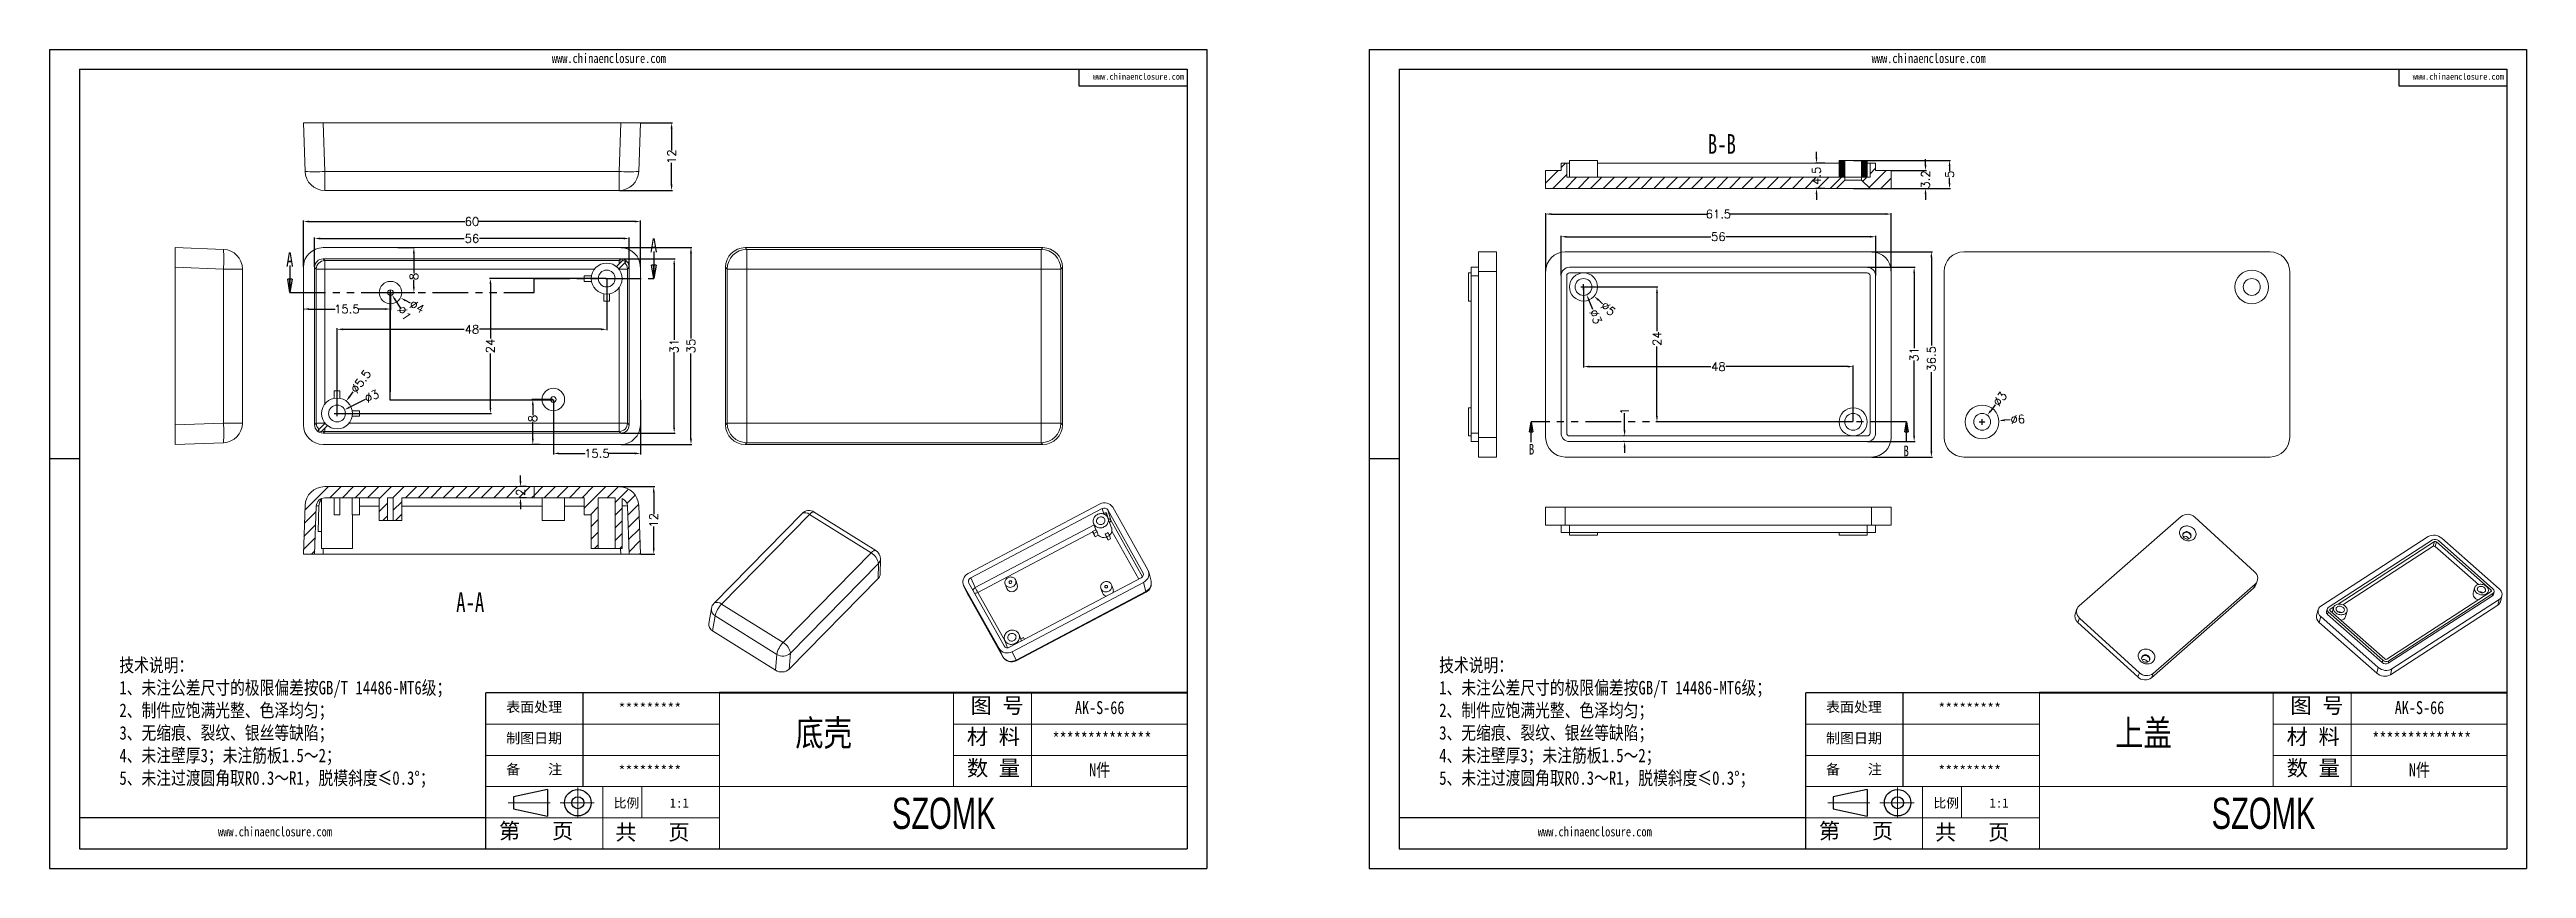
# Model space of a CAD drawing. Header units: inches. Extents: x 3015 to 3456, y 1089 to 1234.
import ezdxf

# ---------------------------------------------------------------- set-up
doc = ezdxf.new("R2010")
doc.units = ezdxf.units.IN
doc.linetypes.add('CENTER2', pattern=[28.575, 19.05, -3.175, 3.175, -3.175])
doc.linetypes.add('PHANTOM', pattern=[12.7, 6.35, -1.27, 1.27, -1.27, 1.27, -1.27])
doc.layers.add('文字', color=81, linetype='Continuous')
for name, color, linetype, lineweight in [('粗实线', 7, 'Continuous', 30), ('细实线', 3, 'Continuous', 9), ('细点划线', 2, 'CENTER2', 9)]:
    doc.layers.add(name, color=color, linetype=linetype, lineweight=lineweight)
doc.styles.add('SLDTEXTSTYLE0', font='TXT', dxfattribs={"width": 0.75})
doc.styles.add('SLDTEXTSTYLE3', font='TXT', dxfattribs={"width": 0.7})
doc.styles.get("Standard").update_dxf_attribs({"font": 'txt', "bigfont": 'gbcbig.shx'})
doc.styles.add('宋体', font='', dxfattribs={"width": 0.8, "height": 3.5})
doc.styles.add('长仿宋', font='simsun.ttc', dxfattribs={"width": 0.7, "height": 4})
doc.styles.get('宋体').set_extended_font_data('SimSun')
doc.dimstyles.new('1.5', dxfattribs={"dimtxt": 1.5, "dimasz": 1, "dimexe": 0.18, "dimexo": 0.0625, "dimgap": 0.1, "dimtad": 0, "dimzin": 12, "dimdsep": 46, "dimtxsty": 'Standard', "dimcen": 0.5, "dimclrd": 3, "dimclre": 3, "dimadec": 0, "dimazin": 0, "dimtfac": 1, "dimtofl": 0, "dimtmove": 0, "dimatfit": 3, "dimfxl": 1, "dimtolj": 1, "dimtzin": 0, "dimarcsym": 0})
pattern_1 = [(45, (-621.8038, -40.7238), (-1.122532, 1.122532), [])]
pattern_2 = [(45, (-797.9087, -33.7787), (-1.122532, 1.122532), [])]
pattern_3 = [(45, (-797.90867, -33.7787), (-0.1122532015, 0.1122532015), [])]

msp = doc.modelspace()

# ---------------------------------------------------------------- texts
at = {"color": 0, "linetype": 'Continuous', "lineweight": 0, "char_height": 3.5, "attachment_point": 2, "style": 'SLDTEXTSTYLE3'}
for s, insert in [('B-B', (3313.184, 1219.131)), ('A-A', (3090.36, 1137.634))]:
    msp.add_mtext(s, dxfattribs=dict(at, insert=insert))
at = {"color": 7, "linetype": 'Continuous', "attachment_point": 1, "style": 'SLDTEXTSTYLE0'}
for s, insert, char_height in [('A', (3122.381, 1200.616), 2.54), ('A', (3057.589, 1198.116), 2.54), ('B', (3278.821, 1164.034), 1.905), ('B', (3345.506, 1163.736), 1.905)]:
    msp.add_mtext(s, dxfattribs=dict(at, insert=insert, char_height=char_height))
at = {"char_height": 1.82483, "width": 1037.14238, "attachment_point": 1}
for s, insert in [('{\\fSimHei|b0|i0|c134|p49;表面处理}', (3096.77, 1118.149)), ('{\\fSimHei|b0|i0|c134|p49;*********}', (3116.757, 1117.914)), ('{\\fSimHei|b0|i0|c134|p49;表面处理}', (3331.728, 1118.149)), ('{\\fSimHei|b0|i0|c134|p49;*********}', (3351.715, 1117.914)), ('{\\fSimHei|b0|i0|c134|p49;制图日期}', (3096.77, 1112.6)), ('{\\fSimHei|b0|i0|c134|p49;制图日期}', (3331.728, 1112.6)), ('{\\fSimHei|b0|i0|c134|p49;备    注}', (3096.77, 1107.051)), ('{\\fSimHei|b0|i0|c134|p49;*********}', (3116.757, 1106.816)), ('{\\fSimHei|b0|i0|c134|p49;备    注}', (3331.728, 1107.051)), ('{\\fSimHei|b0|i0|c134|p49;*********}', (3351.715, 1106.816))]:
    msp.add_mtext(s, dxfattribs=dict(at, insert=insert))
at = {"layer": '文字', "color": 0, "attachment_point": 1, "style": '宋体'}
for s, insert, char_height, width in [('www.chinaenclosure.com', (3104.898, 1233.469), 1.69548, 29.78793), ('www.chinaenclosure.com', (3339.856, 1233.469), 1.69548, 29.78793), ('www.chinaenclosure.com', (3201.215, 1229.938), 1.13032, 19.85862), ('www.chinaenclosure.com', (3436.173, 1229.938), 1.13032, 19.85862), ('{\\H1.111x;技术说明：\\P1、未注公差尺寸的极限偏差按GB/T 14486-MT6级；\\P2、制件应饱满光整、色泽均匀；\\P3、无缩痕、裂纹、银丝等缺陷；\\P4、未注壁厚3；未注筋板1.5～2；\\P5、未注过渡圆角取R0.3～R1，脱模斜度≤0.3%%D；}', (3027.905, 1125.873), 2.16752, 78.94818), ('{\\H1.111x;技术说明：\\P1、未注公差尺寸的极限偏差按GB/T 14486-MT6级；\\P2、制件应饱满光整、色泽均匀；\\P3、无缩痕、裂纹、银丝等缺陷；\\P4、未注壁厚3；未注筋板1.5～2；\\P5、未注过渡圆角取R0.3～R1，脱模斜度≤0.3%%D；}', (3262.863, 1125.873), 2.16752, 78.94818), ('底壳', (3148.237, 1114.933), 4.624, 59.11659), ('{\\H1.111x;AK-S-66}', (3198.02, 1118.274), 2.08081, 24.05655), ('{\\H1.111x;AK-S-66}', (3432.977, 1118.274), 2.08081, 24.05655), ('{\\H1.111x;**************}', (3194.017, 1112.725), 2.08081, 24.05655), ('上盖', (3383.195, 1114.933), 4.624, 59.11659), ('{\\H1.111x;**************}', (3428.975, 1112.725), 2.08081, 24.05655), ('{\\H1.111x;N件}', (3200.537, 1107.176), 2.08081, 24.05655), ('{\\H1.111x;N件}', (3435.494, 1107.176), 2.08081, 24.05655), ('www.chinaenclosure.com', (3045.457, 1095.904), 1.69548, 29.78793), ('www.chinaenclosure.com', (3280.414, 1095.904), 1.69548, 29.78793)]:
    msp.add_mtext(s, dxfattribs=dict(at, insert=insert, char_height=char_height, width=width))
at = {"layer": '粗实线', "char_height": 5.54884, "width": 62.22474, "attachment_point": 1, "style": '长仿宋'}
for insert in [(3165.421, 1101.09), (3400.379, 1101.09)]:
    msp.add_mtext('{\\fSTXinwei|b0|i0|c134|p2;SZOMK}', dxfattribs=dict(at, insert=insert))
at = {"layer": '细实线', "color": 7, "attachment_point": 1}
for s, insert, char_height, width in [('{\\fSimSun|b0|i0|c134|p54;图 号}', (3179.435, 1118.881), 2.77442, 13.8721), ('{\\fSimSun|b0|i0|c134|p54;图 号}', (3414.392, 1118.881), 2.77442, 13.8721), ('{\\fSimSun|b0|i0|c134|p54;材 料   }', (3178.777, 1113.332), 2.77442, 13.8721), ('{\\fSimSun|b0|i0|c134|p54;材 料   }', (3413.735, 1113.332), 2.77442, 13.8721), ('{\\fSimSun|b0|i0|c134|p54;数 量}', (3178.79, 1107.756), 2.77442, 12.53518), ('{\\fSimSun|b0|i0|c134|p54;数 量}', (3413.748, 1107.756), 2.77442, 12.53518), ('{\\fSimSun|b0|i0|c134|p54;比例}', (3115.901, 1100.976), 1.66465, 7.3073), ('{\\fSimSun|b0|i0|c134|p54;1:1}', (3125.872, 1100.976), 1.66465, 7.3073), ('{\\fSimSun|b0|i0|c134|p54;比例}', (3350.859, 1100.976), 1.66465, 7.3073), ('{\\fSimSun|b0|i0|c134|p54;1:1}', (3360.83, 1100.976), 1.66465, 7.3073), ('{\\fSimSun|b0|i0|c134|p54;第   页}', (3095.486, 1096.574), 2.77442, 20.80815), ('{\\fSimSun|b0|i0|c134|p54; 共   页}', (3114.299, 1096.339), 2.77442, 20.80815), ('{\\fSimSun|b0|i0|c134|p54;第   页}', (3330.444, 1096.574), 2.77442, 20.80815), ('{\\fSimSun|b0|i0|c134|p54; 共   页}', (3349.257, 1096.339), 2.77442, 20.80815)]:
    msp.add_mtext(s, dxfattribs=dict(at, insert=insert, char_height=char_height, width=width))

# ---------------------------------------------------------------- blocks, each defined once
blk = doc.blocks.new('_CLOSED')
at = {"color": 0, "linetype": 'ByBlock', "lineweight": -2}
for p, q in [((-1, 0.166667), (0, 0)), ((-1, 0.166667), (-1, -0.166667)), ((0, 0), (-1, -0.166667)), ((0, 0), (-1, 0))]:
    blk.add_line(p, q, dxfattribs=at)
blk = doc.blocks.new('*D111')
at = {"color": 3, "lineweight": -2}
for p, q in [((3060.66, 1195.5), (3060.66, 1203.76)), ((3061.66, 1203.58), (3089.43, 1203.58)), ((3119.66, 1203.58), (3091.88, 1203.58)), ((3120.66, 1195.5), (3120.66, 1203.76))]:
    blk.add_line(p, q, dxfattribs=at)
at = {"color": 3}
for points in [[(3061.66, 1203.75), (3061.66, 1203.42), (3060.66, 1203.58)], [(3119.66, 1203.75), (3119.66, 1203.42), (3120.66, 1203.58)]]:
    blk.add_solid(points, dxfattribs=at)
at = {"layer": 'Defpoints', "color": 0}
for p in [(3120.66, 1203.58), (3060.66, 1195.44), (3120.66, 1195.44)]:
    blk.add_point(p, dxfattribs=at)
at = {"color": 0, "insert": (3090.66, 1203.58), "char_height": 1.5, "attachment_point": 5}
blk.add_mtext('\\A1;60', dxfattribs=at)
blk = doc.blocks.new('*D112')
at = {"color": 3, "lineweight": -2}
for p, q in [((3062.66, 1195.5), (3062.66, 1200.74)), ((3063.66, 1200.56), (3089.31, 1200.56)), ((3117.66, 1200.56), (3092.01, 1200.56)), ((3118.66, 1195.5), (3118.66, 1200.74))]:
    blk.add_line(p, q, dxfattribs=at)
at = {"color": 3}
for points in [[(3063.66, 1200.73), (3063.66, 1200.4), (3062.66, 1200.56)], [(3117.66, 1200.73), (3117.66, 1200.4), (3118.66, 1200.56)]]:
    blk.add_solid(points, dxfattribs=at)
at = {"layer": 'Defpoints', "color": 0}
for p in [(3118.66, 1200.56), (3062.66, 1195.44), (3118.66, 1195.44)]:
    blk.add_point(p, dxfattribs=at)
at = {"color": 0, "insert": (3090.66, 1200.56), "char_height": 1.5, "attachment_point": 5}
blk.add_mtext('\\A1;56', dxfattribs=at)
blk = doc.blocks.new('*D113')
at = {"color": 3, "lineweight": -2}
for p, q in [((3117.22, 1198.94), (3129.84, 1198.94)), ((3129.66, 1197.94), (3129.66, 1182.79)), ((3129.66, 1164.94), (3129.66, 1180.09)), ((3117.22, 1163.94), (3129.84, 1163.94))]:
    blk.add_line(p, q, dxfattribs=at)
at = {"color": 3}
for points in [[(3129.49, 1197.94), (3129.83, 1197.94), (3129.66, 1198.94)], [(3129.49, 1164.94), (3129.83, 1164.94), (3129.66, 1163.94)]]:
    blk.add_solid(points, dxfattribs=at)
at = {"layer": 'Defpoints', "color": 0}
for p in [(3117.16, 1198.94), (3117.16, 1163.94), (3129.66, 1163.94)]:
    blk.add_point(p, dxfattribs=at)
at = {"color": 0, "insert": (3129.66, 1181.44), "char_height": 1.5, "attachment_point": 5, "rotation": 90}
blk.add_mtext('\\A1;35', dxfattribs=at)
blk = doc.blocks.new('*D114')
at = {"color": 3, "lineweight": -2}
for p, q in [((3117.22, 1196.94), (3126.85, 1196.94)), ((3126.67, 1195.94), (3126.67, 1182.54)), ((3126.67, 1166.94), (3126.67, 1180.34)), ((3117.22, 1165.94), (3126.85, 1165.94))]:
    blk.add_line(p, q, dxfattribs=at)
at = {"color": 3}
for points in [[(3126.5, 1195.94), (3126.83, 1195.94), (3126.67, 1196.94)], [(3126.5, 1166.94), (3126.83, 1166.94), (3126.67, 1165.94)]]:
    blk.add_solid(points, dxfattribs=at)
at = {"layer": 'Defpoints', "color": 0}
for p in [(3117.16, 1196.94), (3126.67, 1196.94), (3117.16, 1165.94)]:
    blk.add_point(p, dxfattribs=at)
at = {"color": 0, "insert": (3126.67, 1181.44), "char_height": 1.5, "attachment_point": 5, "rotation": 90}
blk.add_mtext('\\A1;31', dxfattribs=at)
blk = doc.blocks.new('*D117')
at = {"color": 3, "lineweight": -2}
for p, q in [((3114.59, 1193.44), (3093.77, 1193.44)), ((3093.95, 1192.44), (3093.95, 1182.79)), ((3093.95, 1170.44), (3093.95, 1180.09)), ((3066.72, 1169.44), (3094.13, 1169.44))]:
    blk.add_line(p, q, dxfattribs=at)
at = {"color": 3}
for points in [[(3093.79, 1192.44), (3094.12, 1192.44), (3093.95, 1193.44)], [(3093.79, 1170.44), (3094.12, 1170.44), (3093.95, 1169.44)]]:
    blk.add_solid(points, dxfattribs=at)
at = {"layer": 'Defpoints', "color": 0}
for p in [(3093.95, 1193.44), (3114.66, 1193.44), (3066.66, 1169.44)]:
    blk.add_point(p, dxfattribs=at)
at = {"color": 0, "insert": (3093.95, 1181.44), "char_height": 1.5, "attachment_point": 5, "rotation": 90}
blk.add_mtext('\\A1;24', dxfattribs=at)
blk = doc.blocks.new('*D118')
at = {"color": 3, "lineweight": -2}
for p, q in [((3114.66, 1193.37), (3114.66, 1184.23)), ((3066.66, 1169.5), (3066.66, 1184.59)), ((3067.66, 1184.41), (3089.31, 1184.41)), ((3113.66, 1184.41), (3092.01, 1184.41))]:
    blk.add_line(p, q, dxfattribs=at)
at = {"color": 3}
for points in [[(3067.66, 1184.57), (3067.66, 1184.24), (3066.66, 1184.41)], [(3113.66, 1184.57), (3113.66, 1184.24), (3114.66, 1184.41)]]:
    blk.add_solid(points, dxfattribs=at)
at = {"layer": 'Defpoints', "color": 0}
for p in [(3114.66, 1193.44), (3066.66, 1184.41), (3066.66, 1169.44)]:
    blk.add_point(p, dxfattribs=at)
at = {"color": 0, "insert": (3090.66, 1184.41), "char_height": 1.5, "attachment_point": 5}
blk.add_mtext('\\A1;48', dxfattribs=at)
blk = doc.blocks.new('*D119')
at = {"color": 3, "lineweight": -2}
for p, q in [((3105.16, 1171.87), (3105.16, 1162.15)), ((3120.66, 1171.87), (3120.66, 1162.15)), ((3106.16, 1162.33), (3110.81, 1162.33)), ((3119.66, 1162.33), (3115.01, 1162.33))]:
    blk.add_line(p, q, dxfattribs=at)
at = {"color": 3}
for points in [[(3106.16, 1162.5), (3106.16, 1162.17), (3105.16, 1162.33)], [(3119.66, 1162.5), (3119.66, 1162.17), (3120.66, 1162.33)]]:
    blk.add_solid(points, dxfattribs=at)
at = {"layer": 'Defpoints', "color": 0}
for p in [(3105.16, 1171.94), (3120.66, 1171.94), (3120.66, 1162.33)]:
    blk.add_point(p, dxfattribs=at)
at = {"color": 0, "insert": (3112.91, 1162.33), "char_height": 1.5, "attachment_point": 5}
blk.add_mtext('\\A1;15.5', dxfattribs=at)
blk = doc.blocks.new('*D120')
at = {"color": 3, "lineweight": -2}
for p, q in [((3105.09, 1171.94), (3101.32, 1171.94)), ((3101.5, 1170.94), (3101.5, 1169.14)), ((3101.5, 1164.94), (3101.5, 1167.94)), ((3102.7, 1163.94), (3101.32, 1163.94))]:
    blk.add_line(p, q, dxfattribs=at)
at = {"color": 3}
for points in [[(3101.34, 1170.94), (3101.67, 1170.94), (3101.5, 1171.94)], [(3101.34, 1164.94), (3101.67, 1164.94), (3101.5, 1163.94)]]:
    blk.add_solid(points, dxfattribs=at)
at = {"layer": 'Defpoints', "color": 0}
for p in [(3101.5, 1171.94), (3105.16, 1171.94), (3102.76, 1163.94)]:
    blk.add_point(p, dxfattribs=at)
at = {"color": 0, "insert": (3101.5, 1168.54), "char_height": 1.5, "attachment_point": 5, "rotation": 90}
blk.add_mtext('\\A1;8', dxfattribs=at)
blk = doc.blocks.new('*D121')
at = {"color": 3, "lineweight": -2}
for p, q in [((3076.16, 1190.87), (3076.16, 1187.84)), ((3060.66, 1188.14), (3060.66, 1187.84)), ((3061.66, 1188.02), (3066.31, 1188.02)), ((3075.16, 1188.02), (3070.51, 1188.02))]:
    blk.add_line(p, q, dxfattribs=at)
at = {"color": 3}
for points in [[(3061.66, 1188.18), (3061.66, 1187.85), (3060.66, 1188.02)], [(3075.16, 1188.18), (3075.16, 1187.85), (3076.16, 1188.02)]]:
    blk.add_solid(points, dxfattribs=at)
at = {"layer": 'Defpoints', "color": 0}
for p in [(3076.16, 1190.94), (3060.66, 1188.2), (3060.66, 1188.02)]:
    blk.add_point(p, dxfattribs=at)
at = {"color": 0, "insert": (3068.41, 1188.02), "char_height": 1.5, "attachment_point": 5}
blk.add_mtext('\\A1;15.5', dxfattribs=at)
blk = doc.blocks.new('*D122')
at = {"color": 3, "lineweight": -2}
for p, q in [((3077.47, 1198.94), (3080.51, 1198.94)), ((3080.33, 1197.94), (3080.33, 1194.4)), ((3076.22, 1190.94), (3080.51, 1190.94)), ((3080.33, 1191.94), (3080.33, 1193.2))]:
    blk.add_line(p, q, dxfattribs=at)
at = {"color": 3}
for points in [[(3080.16, 1197.94), (3080.49, 1197.94), (3080.33, 1198.94)], [(3080.16, 1191.94), (3080.49, 1191.94), (3080.33, 1190.94)]]:
    blk.add_solid(points, dxfattribs=at)
at = {"layer": 'Defpoints', "color": 0}
for p in [(3077.41, 1198.94), (3080.33, 1198.94), (3076.16, 1190.94)]:
    blk.add_point(p, dxfattribs=at)
at = {"color": 0, "insert": (3080.33, 1193.8), "char_height": 1.5, "attachment_point": 5, "rotation": 90}
blk.add_mtext('\\A1;8', dxfattribs=at)
blk = doc.blocks.new('*D123')
at = {"color": 3, "lineweight": -2}
for p, q in [((3120.72, 1221.11), (3126.39, 1221.11)), ((3126.21, 1220.11), (3126.21, 1216.21)), ((3126.21, 1210.11), (3126.21, 1214.01)), ((3116.92, 1209.11), (3126.39, 1209.11))]:
    blk.add_line(p, q, dxfattribs=at)
at = {"color": 3}
for points in [[(3126.04, 1220.11), (3126.38, 1220.11), (3126.21, 1221.11)], [(3126.04, 1210.11), (3126.38, 1210.11), (3126.21, 1209.11)]]:
    blk.add_solid(points, dxfattribs=at)
at = {"layer": 'Defpoints', "color": 0}
for p in [(3120.66, 1221.11), (3126.21, 1221.11), (3116.86, 1209.11)]:
    blk.add_point(p, dxfattribs=at)
at = {"color": 0, "insert": (3126.21, 1215.11), "char_height": 1.5, "attachment_point": 5, "rotation": 90}
blk.add_mtext('\\A1;12', dxfattribs=at)
blk = doc.blocks.new('*D124')
at = {"color": 3, "lineweight": -2}
for p, q in [((3116.92, 1156.42), (3123.21, 1156.42)), ((3123.03, 1155.42), (3123.03, 1151.52)), ((3123.03, 1145.42), (3123.03, 1149.32)), ((3120.72, 1144.42), (3123.21, 1144.42))]:
    blk.add_line(p, q, dxfattribs=at)
at = {"color": 3}
for points in [[(3122.86, 1155.42), (3123.19, 1155.42), (3123.03, 1156.42)], [(3122.86, 1145.42), (3123.19, 1145.42), (3123.03, 1144.42)]]:
    blk.add_solid(points, dxfattribs=at)
at = {"layer": 'Defpoints', "color": 0}
for p in [(3116.86, 1156.42), (3123.03, 1156.42), (3120.66, 1144.42)]:
    blk.add_point(p, dxfattribs=at)
at = {"color": 0, "insert": (3123.03, 1150.42), "char_height": 1.5, "attachment_point": 5, "rotation": 90}
blk.add_mtext('\\A1;12', dxfattribs=at)
blk = doc.blocks.new('*D125')
at = {"color": 3, "lineweight": -2}
for p, q in [((3100.37, 1156.42), (3099.13, 1156.42)), ((3099.31, 1157.42), (3099.31, 1158.42)), ((3100.37, 1154.42), (3099.13, 1154.42)), ((3099.31, 1153.42), (3099.31, 1152.42))]:
    blk.add_line(p, q, dxfattribs=at)
at = {"color": 3}
for points in [[(3099.15, 1157.42), (3099.48, 1157.42), (3099.31, 1156.42)], [(3099.15, 1153.42), (3099.48, 1153.42), (3099.31, 1154.42)]]:
    blk.add_solid(points, dxfattribs=at)
at = {"layer": 'Defpoints', "color": 0}
for p in [(3099.31, 1156.42), (3100.43, 1156.42), (3100.43, 1154.42)]:
    blk.add_point(p, dxfattribs=at)
at = {"color": 0, "insert": (3099.31, 1155.42), "char_height": 1.5, "attachment_point": 5, "rotation": 90}
blk.add_mtext('\\A1;2', dxfattribs=at)
blk = doc.blocks.new('*D126')
at = {"color": 3, "lineweight": -2}
for p, q in [((3288.57, 1191.88), (3288.57, 1177.59)), ((3289.57, 1177.77), (3311.22, 1177.77)), ((3335.57, 1177.77), (3313.92, 1177.77)), ((3336.57, 1168.01), (3336.57, 1177.95))]:
    blk.add_line(p, q, dxfattribs=at)
at = {"color": 3}
for points in [[(3289.57, 1177.94), (3289.57, 1177.61), (3288.57, 1177.77)], [(3335.57, 1177.94), (3335.57, 1177.61), (3336.57, 1177.77)]]:
    blk.add_solid(points, dxfattribs=at)
at = {"layer": 'Defpoints', "color": 0}
for p in [(3288.57, 1191.94), (3336.57, 1177.77), (3336.57, 1167.94)]:
    blk.add_point(p, dxfattribs=at)
at = {"color": 0, "insert": (3312.57, 1177.77), "char_height": 1.5, "attachment_point": 5}
blk.add_mtext('\\A1;48', dxfattribs=at)
blk = doc.blocks.new('*D127')
at = {"color": 3, "lineweight": -2}
for p, q in [((3288.63, 1191.94), (3301.81, 1191.94)), ((3301.63, 1190.94), (3301.63, 1184.08)), ((3301.63, 1168.94), (3301.63, 1181.38)), ((3336.5, 1167.94), (3301.45, 1167.94))]:
    blk.add_line(p, q, dxfattribs=at)
at = {"color": 3}
for points in [[(3301.47, 1190.94), (3301.8, 1190.94), (3301.63, 1191.94)], [(3301.47, 1168.94), (3301.8, 1168.94), (3301.63, 1167.94)]]:
    blk.add_solid(points, dxfattribs=at)
at = {"layer": 'Defpoints', "color": 0}
for p in [(3288.57, 1191.94), (3301.63, 1167.94), (3336.57, 1167.94)]:
    blk.add_point(p, dxfattribs=at)
at = {"color": 0, "insert": (3301.63, 1182.73), "char_height": 1.5, "attachment_point": 5, "rotation": 90}
blk.add_mtext('\\A1;24', dxfattribs=at)
blk = doc.blocks.new('*D128')
at = {"color": 3, "lineweight": -2}
for p, q in [((3075.66, 1190.94), (3076.66, 1190.94)), ((3076.16, 1190.44), (3076.16, 1191.44)), ((3079.7, 1189.08), (3078.81, 1189.54))]:
    blk.add_line(p, q, dxfattribs=at)
at = {"color": 3}
blk.add_solid([(3078.89, 1189.69), (3078.74, 1189.4), (3077.93, 1190.01)], dxfattribs=at)
at = {"layer": 'Defpoints', "color": 0}
for p in [(3074.38, 1191.86), (3077.93, 1190.01)]:
    blk.add_point(p, dxfattribs=at)
at = {"color": 0, "insert": (3080.9, 1188.45), "char_height": 1.5, "attachment_point": 5, "rotation": 332.3517}
blk.add_mtext('\\A1;∅4', dxfattribs=at)
blk = doc.blocks.new('*D129')
at = {"color": 3, "lineweight": -2}
for p, q in [((3075.66, 1190.94), (3076.66, 1190.94)), ((3076.16, 1190.44), (3076.16, 1191.44)), ((3078.03, 1188.18), (3077, 1189.7))]:
    blk.add_line(p, q, dxfattribs=at)
at = {"color": 3}
blk.add_solid([(3077.14, 1189.79), (3076.86, 1189.6), (3076.44, 1190.52)], dxfattribs=at)
at = {"layer": 'Defpoints', "color": 0}
for p in [(3075.88, 1191.35), (3076.44, 1190.52)]:
    blk.add_point(p, dxfattribs=at)
at = {"color": 0, "insert": (3078.65, 1187.27), "char_height": 1.5, "attachment_point": 5, "rotation": 304.2339}
blk.add_mtext('\\A1;∅1', dxfattribs=at)
blk = doc.blocks.new('*D130')
at = {"color": 3, "lineweight": -2}
for p, q in [((3069.48, 1173.26), (3068.88, 1172.45)), ((3066.16, 1169.44), (3067.16, 1169.44)), ((3066.66, 1168.94), (3066.66, 1169.94))]:
    blk.add_line(p, q, dxfattribs=at)
at = {"color": 3}
blk.add_solid([(3068.75, 1172.55), (3069.02, 1172.35), (3068.29, 1171.65)], dxfattribs=at)
at = {"layer": 'Defpoints', "color": 0}
for p in [(3068.29, 1171.65), (3065.02, 1167.22)]:
    blk.add_point(p, dxfattribs=at)
at = {"color": 0, "insert": (3070.87, 1175.15), "char_height": 1.5, "attachment_point": 5, "rotation": 53.5508}
blk.add_mtext('\\A1;∅5.5', dxfattribs=at)
blk = doc.blocks.new('*D131')
at = {"color": 3, "lineweight": -2}
for p, q in [((3066.16, 1169.44), (3067.16, 1169.44)), ((3066.66, 1168.94), (3066.66, 1169.94)), ((3071.63, 1171.91), (3068.9, 1170.55))]:
    blk.add_line(p, q, dxfattribs=at)
at = {"color": 3}
blk.add_solid([(3068.82, 1170.7), (3068.97, 1170.4), (3068, 1170.1)], dxfattribs=at)
at = {"layer": 'Defpoints', "color": 0}
for p in [(3065.31, 1168.77), (3068, 1170.1)]:
    blk.add_point(p, dxfattribs=at)
at = {"color": 0, "insert": (3072.84, 1172.51), "char_height": 1.5, "attachment_point": 5, "rotation": 26.3963}
blk.add_mtext('\\A1;∅3', dxfattribs=at)
blk = doc.blocks.new('*D132')
at = {"color": 3, "lineweight": -2}
for p, q in [((3288.07, 1191.94), (3289.07, 1191.94)), ((3288.57, 1191.44), (3288.57, 1192.44)), ((3291.95, 1188.97), (3291.2, 1189.63))]:
    blk.add_line(p, q, dxfattribs=at)
at = {"color": 3}
blk.add_solid([(3291.31, 1189.76), (3291.09, 1189.51), (3290.44, 1190.29)], dxfattribs=at)
at = {"layer": 'Defpoints', "color": 0}
for p in [(3286.69, 1193.59), (3290.44, 1190.29)]:
    blk.add_point(p, dxfattribs=at)
at = {"color": 0, "insert": (3292.96, 1188.08), "char_height": 1.5, "attachment_point": 5, "rotation": 318.717}
blk.add_mtext('\\A1;∅5', dxfattribs=at)
blk = doc.blocks.new('*D133')
at = {"color": 3, "lineweight": -2}
for p, q in [((3288.07, 1191.94), (3289.07, 1191.94)), ((3288.57, 1191.44), (3288.57, 1192.44)), ((3290.21, 1187.91), (3289.51, 1189.63))]:
    blk.add_line(p, q, dxfattribs=at)
at = {"color": 3}
blk.add_solid([(3289.66, 1189.69), (3289.36, 1189.57), (3289.13, 1190.55)], dxfattribs=at)
at = {"layer": 'Defpoints', "color": 0}
for p in [(3288, 1193.33), (3289.13, 1190.55)]:
    blk.add_point(p, dxfattribs=at)
at = {"color": 0, "insert": (3290.72, 1186.66), "char_height": 1.5, "attachment_point": 5, "rotation": 292.192}
blk.add_mtext('\\A1;∅3', dxfattribs=at)
blk = doc.blocks.new('*D134')
at = {"color": 3, "lineweight": -2}
for p, q in [((3284.57, 1194.01), (3284.57, 1201.06)), ((3285.57, 1200.88), (3311.22, 1200.88)), ((3339.57, 1200.88), (3313.92, 1200.88)), ((3340.57, 1194.01), (3340.57, 1201.06))]:
    blk.add_line(p, q, dxfattribs=at)
at = {"color": 3}
for points in [[(3285.57, 1201.04), (3285.57, 1200.71), (3284.57, 1200.88)], [(3339.57, 1201.04), (3339.57, 1200.71), (3340.57, 1200.88)]]:
    blk.add_solid(points, dxfattribs=at)
at = {"layer": 'Defpoints', "color": 0}
for p in [(3340.57, 1200.88), (3284.57, 1193.94), (3340.57, 1193.94)]:
    blk.add_point(p, dxfattribs=at)
at = {"color": 0, "insert": (3312.57, 1200.88), "char_height": 1.5, "attachment_point": 5}
blk.add_mtext('\\A1;56', dxfattribs=at)
blk = doc.blocks.new('*D135')
at = {"color": 3, "lineweight": -2}
for p, q in [((3281.82, 1194.76), (3281.82, 1205.09)), ((3282.82, 1204.91), (3310.47, 1204.91)), ((3342.32, 1204.91), (3314.67, 1204.91)), ((3343.32, 1194.76), (3343.32, 1205.09))]:
    blk.add_line(p, q, dxfattribs=at)
at = {"color": 3}
for points in [[(3282.82, 1205.08), (3282.82, 1204.75), (3281.82, 1204.91)], [(3342.32, 1205.08), (3342.32, 1204.75), (3343.32, 1204.91)]]:
    blk.add_solid(points, dxfattribs=at)
at = {"layer": 'Defpoints', "color": 0}
for p in [(3281.82, 1204.91), (3281.82, 1194.69), (3343.32, 1194.69)]:
    blk.add_point(p, dxfattribs=at)
at = {"color": 0, "insert": (3312.57, 1204.91), "char_height": 1.5, "attachment_point": 5}
blk.add_mtext('\\A1;61.5', dxfattribs=at)
blk = doc.blocks.new('*D136')
at = {"color": 3, "lineweight": -2}
for p, q in [((3339.88, 1198.19), (3350.66, 1198.19)), ((3350.48, 1197.19), (3350.48, 1181.51)), ((3350.48, 1162.69), (3350.48, 1176.81)), ((3339.88, 1161.69), (3350.66, 1161.69))]:
    blk.add_line(p, q, dxfattribs=at)
at = {"color": 3}
for points in [[(3350.32, 1197.19), (3350.65, 1197.19), (3350.48, 1198.19)], [(3350.32, 1162.69), (3350.65, 1162.69), (3350.48, 1161.69)]]:
    blk.add_solid(points, dxfattribs=at)
at = {"layer": 'Defpoints', "color": 0}
for p in [(3339.82, 1198.19), (3339.82, 1161.69), (3350.48, 1161.69)]:
    blk.add_point(p, dxfattribs=at)
at = {"color": 0, "insert": (3350.48, 1179.16), "char_height": 1.5, "attachment_point": 5, "rotation": 90}
blk.add_mtext('\\A1;36.5', dxfattribs=at)
blk = doc.blocks.new('*D137')
at = {"color": 3, "lineweight": -2}
for p, q in [((3339.13, 1195.44), (3347.6, 1195.44)), ((3347.42, 1194.44), (3347.42, 1181.04)), ((3347.42, 1165.44), (3347.42, 1178.84)), ((3339.13, 1164.44), (3347.6, 1164.44))]:
    blk.add_line(p, q, dxfattribs=at)
at = {"color": 3}
for points in [[(3347.25, 1194.44), (3347.58, 1194.44), (3347.42, 1195.44)], [(3347.25, 1165.44), (3347.58, 1165.44), (3347.42, 1164.44)]]:
    blk.add_solid(points, dxfattribs=at)
at = {"layer": 'Defpoints', "color": 0}
for p in [(3339.07, 1195.44), (3347.42, 1195.44), (3339.07, 1164.44)]:
    blk.add_point(p, dxfattribs=at)
at = {"color": 0, "insert": (3347.42, 1179.94), "char_height": 1.5, "attachment_point": 5, "rotation": 90}
blk.add_mtext('\\A1;31', dxfattribs=at)
blk = doc.blocks.new('*D138')
at = {"color": 3, "lineweight": -2}
for p, q in [((3361.87, 1170.97), (3361.05, 1169.92)), ((3359.02, 1167.94), (3360.02, 1167.94)), ((3359.52, 1167.44), (3359.52, 1168.44))]:
    blk.add_line(p, q, dxfattribs=at)
at = {"color": 3}
blk.add_solid([(3360.92, 1170.02), (3361.18, 1169.82), (3360.44, 1169.13)], dxfattribs=at)
at = {"layer": 'Defpoints', "color": 0}
for p in [(3360.44, 1169.13), (3358.6, 1166.76)]:
    blk.add_point(p, dxfattribs=at)
at = {"color": 0, "insert": (3362.69, 1172.04), "char_height": 1.5, "attachment_point": 5, "rotation": 52.2409}
blk.add_mtext('\\A1;∅3', dxfattribs=at)
blk = doc.blocks.new('*D139')
at = {"color": 3, "lineweight": -2}
for p, q in [((3359.02, 1167.94), (3360.02, 1167.94)), ((3359.52, 1167.44), (3359.52, 1168.44)), ((3364.51, 1168.3), (3363.51, 1168.23))]:
    blk.add_line(p, q, dxfattribs=at)
at = {"color": 3}
blk.add_solid([(3363.5, 1168.4), (3363.52, 1168.06), (3362.51, 1168.16)], dxfattribs=at)
at = {"layer": 'Defpoints', "color": 0}
for p in [(3356.53, 1167.73), (3362.51, 1168.16)]:
    blk.add_point(p, dxfattribs=at)
at = {"color": 0, "insert": (3365.86, 1168.4), "char_height": 1.5, "attachment_point": 5, "rotation": 4.1154}
blk.add_mtext('\\A1;∅6', dxfattribs=at)
blk = doc.blocks.new('*D140')
at = {"color": 3, "lineweight": -2}
for p, q in [((3295.87, 1166.44), (3295.87, 1169.5)), ((3295.81, 1165.44), (3295.69, 1165.44)), ((3295.81, 1164.44), (3295.69, 1164.44)), ((3295.87, 1163.44), (3295.87, 1162.44))]:
    blk.add_line(p, q, dxfattribs=at)
at = {"color": 3}
for points in [[(3295.71, 1166.44), (3296.04, 1166.44), (3295.87, 1165.44)], [(3295.71, 1163.44), (3296.04, 1163.44), (3295.87, 1164.44)]]:
    blk.add_solid(points, dxfattribs=at)
at = {"layer": 'Defpoints', "color": 0}
for p in [(3295.87, 1165.44), (3295.87, 1165.44), (3295.87, 1164.44)]:
    blk.add_point(p, dxfattribs=at)
at = {"color": 0, "insert": (3295.87, 1169.85), "char_height": 1.5, "attachment_point": 5, "rotation": 90}
blk.add_mtext('\\A1;1', dxfattribs=at)
blk = doc.blocks.new('*D141')
at = {"color": 3, "lineweight": -2}
for p, q in [((3343.38, 1212.66), (3349.62, 1212.66)), ((3349.44, 1213.66), (3349.44, 1214.66)), ((3343.38, 1209.46), (3349.62, 1209.46)), ((3349.44, 1208.46), (3349.44, 1207.46))]:
    blk.add_line(p, q, dxfattribs=at)
at = {"color": 3}
for points in [[(3349.28, 1213.66), (3349.61, 1213.66), (3349.44, 1212.66)], [(3349.28, 1208.46), (3349.61, 1208.46), (3349.44, 1209.46)]]:
    blk.add_solid(points, dxfattribs=at)
at = {"layer": 'Defpoints', "color": 0}
for p in [(3343.32, 1212.66), (3349.44, 1212.66), (3343.32, 1209.46)]:
    blk.add_point(p, dxfattribs=at)
at = {"color": 0, "insert": (3349.44, 1211.06), "char_height": 1.5, "attachment_point": 5, "rotation": 90}
blk.add_mtext('\\A1;3.2', dxfattribs=at)
blk = doc.blocks.new('*D142')
at = {"color": 3, "lineweight": -2}
for p, q in [((3331.51, 1213.96), (3329.85, 1213.96)), ((3330.03, 1214.96), (3330.03, 1215.96)), ((3331.51, 1209.46), (3329.85, 1209.46)), ((3330.03, 1208.46), (3330.03, 1207.46))]:
    blk.add_line(p, q, dxfattribs=at)
at = {"color": 3}
for points in [[(3329.87, 1214.96), (3330.2, 1214.96), (3330.03, 1213.96)], [(3329.87, 1208.46), (3330.2, 1208.46), (3330.03, 1209.46)]]:
    blk.add_solid(points, dxfattribs=at)
at = {"layer": 'Defpoints', "color": 0}
for p in [(3330.03, 1213.96), (3331.57, 1213.96), (3331.57, 1209.46)]:
    blk.add_point(p, dxfattribs=at)
at = {"color": 0, "insert": (3330.03, 1211.71), "char_height": 1.5, "attachment_point": 5, "rotation": 90}
blk.add_mtext('\\A1;4.5', dxfattribs=at)
blk = doc.blocks.new('*D143')
at = {"color": 3, "lineweight": -2}
for p, q in [((3336.63, 1214.46), (3353.91, 1214.46)), ((3353.73, 1213.46), (3353.73, 1212.56)), ((3336.63, 1209.46), (3353.91, 1209.46)), ((3353.73, 1210.46), (3353.73, 1211.36))]:
    blk.add_line(p, q, dxfattribs=at)
at = {"color": 3}
for points in [[(3353.56, 1213.46), (3353.89, 1213.46), (3353.73, 1214.46)], [(3353.56, 1210.46), (3353.89, 1210.46), (3353.73, 1209.46)]]:
    blk.add_solid(points, dxfattribs=at)
at = {"layer": 'Defpoints', "color": 0}
for p in [(3336.57, 1214.46), (3353.73, 1214.46), (3336.57, 1209.46)]:
    blk.add_point(p, dxfattribs=at)
at = {"color": 0, "insert": (3353.73, 1211.96), "char_height": 1.5, "attachment_point": 5, "rotation": 90}
blk.add_mtext('\\A1;5', dxfattribs=at)

# ---------------------------------------------------------------- dimensions: what is measured, and where the dimension line sits
for base, p1, p2, picture, middle in [((3126.21, 1221.112), (3116.857, 1209.112), (3120.656, 1221.112), '*D123', (3126.21, 1215.112)), ((3330.035, 1213.959), (3331.571, 1209.459), (3331.571, 1213.959), '*D142', (3330.035, 1211.709)), ((3353.728, 1214.459), (3336.566, 1209.459), (3336.566, 1214.459), '*D143', (3353.728, 1211.959)), ((3349.444, 1212.659), (3343.316, 1209.459), (3343.316, 1212.659), '*D141', (3349.444, 1211.059)), ((3126.667, 1196.935), (3117.156, 1165.937), (3117.156, 1196.935), '*D114', (3126.667, 1181.436)), ((3129.66, 1163.936), (3117.158, 1198.936), (3117.158, 1163.936), '*D113', (3129.66, 1181.436)), ((3347.417, 1195.443), (3339.066, 1164.443), (3339.066, 1195.443), '*D137', (3347.417, 1179.943)), ((3093.955, 1193.436), (3066.656, 1169.436), (3114.656, 1193.436), '*D117', (3093.955, 1181.436)), ((3099.312, 1156.421), (3100.431, 1154.421), (3100.431, 1156.421), '*D125', (3099.312, 1155.421)), ((3123.025, 1156.421), (3120.656, 1144.421), (3116.857, 1156.421), '*D124', (3123.025, 1150.421))]:
    dim = msp.add_linear_dim(base=base, p1=p1, p2=p2, angle=90, dimstyle='1.5')
    dim.commit()
    dim.dimension.update_dxf_attribs({"geometry": picture, "text_midpoint": middle})
for base, p1, p2, picture, middle in [((3120.656, 1203.585), (3060.656, 1195.438), (3120.656, 1195.438), '*D111', (3090.656, 1203.585)), ((3281.816, 1204.913), (3343.316, 1194.693), (3281.816, 1194.693), '*D135', (3312.566, 1204.913)), ((3118.655, 1200.562), (3062.658, 1195.436), (3118.655, 1195.436), '*D112', (3090.656, 1200.562)), ((3340.566, 1200.877), (3284.566, 1193.943), (3340.566, 1193.943), '*D134', (3312.566, 1200.877)), ((3060.656, 1188.015), (3076.156, 1190.936), (3060.656, 1188.202), '*D121', (3068.406, 1188.015)), ((3066.656, 1184.407), (3114.656, 1193.436), (3066.656, 1169.436), '*D118', (3090.656, 1184.407)), ((3336.566, 1177.773), (3288.566, 1191.943), (3336.566, 1167.943), '*D126', (3312.566, 1177.773)), ((3120.656, 1162.332), (3105.156, 1171.936), (3120.656, 1171.936), '*D119', (3112.906, 1162.332))]:
    dim = msp.add_linear_dim(base=base, p1=p1, p2=p2, dimstyle='1.5')
    dim.commit()
    dim.dimension.update_dxf_attribs({"geometry": picture, "text_midpoint": middle})
for base, p1, p2, picture, middle in [((3080.326, 1198.936), (3076.156, 1190.936), (3077.406, 1198.936), '*D122', (3080.326, 1193.799)), ((3350.483, 1161.693), (3339.816, 1198.193), (3339.816, 1161.693), '*D136', (3350.483, 1179.158)), ((3301.633, 1167.943), (3288.566, 1191.943), (3336.566, 1167.943), '*D127', (3301.633, 1182.726)), ((3101.504, 1171.936), (3102.762, 1163.936), (3105.156, 1171.936), '*D120', (3101.504, 1168.536)), ((3295.872, 1165.443), (3295.872, 1164.443), (3295.872, 1165.443), '*D140', (3295.872, 1169.854))]:
    dim = msp.add_linear_dim(base=base, p1=p1, p2=p2, angle=90, dimstyle='1.5')
    dim.commit()
    dim.dimension.update_dxf_attribs({"geometry": picture, "text_midpoint": middle, "dimtype": 160})
for p1, p2, picture, middle in [((3074.385, 1191.864), (3077.928, 1190.008), '*D128', (3080.895, 1188.454)), ((3286.688, 1193.593), (3290.445, 1190.294), '*D132', (3292.962, 1188.083)), ((3065.023, 1167.224), (3068.29, 1171.648), '*D130', (3070.875, 1175.147)), ((3356.529, 1167.728), (3362.514, 1168.158), '*D139', (3365.855, 1168.399))]:
    dim = msp.add_diameter_dim_2p(p1=p1, p2=p2, dimstyle='1.5')
    dim.commit()
    dim.dimension.update_dxf_attribs({"geometry": picture, "text_midpoint": middle})
for p1, p2, picture, middle in [((3075.875, 1191.35), (3076.438, 1190.523), '*D129', (3078.651, 1187.27)), ((3288, 1193.332), (3289.133, 1190.554), '*D133', (3290.72, 1186.663)), ((3065.313, 1168.769), (3068, 1170.103), '*D131', (3072.844, 1172.507)), ((3358.603, 1166.757), (3360.44, 1169.129), '*D138', (3362.694, 1172.04))]:
    dim = msp.add_diameter_dim_2p(p1=p1, p2=p2, dimstyle='1.5')
    dim.commit()
    dim.dimension.update_dxf_attribs({"geometry": picture, "text_midpoint": middle, "dimtype": 163})

# ---------------------------------------------------------------- hatches: boundary and pattern name
at = {"linetype": 'Continuous', "lineweight": 0}
h = msp.add_hatch(dxfattribs=at)
h.set_pattern_fill('ANSI31', color=4, scale=0.5, style=0)
h.set_pattern_definition(pattern_2)
h.paths.add_polyline_path([(3285.566, 1213.959), (3284.566, 1213.959), (3284.566, 1212.659), (3281.816, 1212.659), (3281.816, 1209.459), (3333.566, 1209.459), (3335.066, 1210.959), (3335.066, 1211.459), (3285.566, 1211.459)], flags=0)
h = msp.add_hatch(dxfattribs=at)
h.set_pattern_fill('ANSI31', color=4, scale=0.05, style=0)
h.set_pattern_definition(pattern_3)
h.paths.add_polyline_path([(3335.066, 1214.459), (3334.066, 1214.459), (3334.066, 1211.459), (3335.066, 1211.459)], flags=0)
h = msp.add_hatch(dxfattribs=at)
h.set_pattern_fill('ANSI31', color=4, scale=0.05, style=0)
h.set_pattern_definition(pattern_3)
h.paths.add_polyline_path([(3338.066, 1211.459), (3339.066, 1211.459), (3339.066, 1214.459), (3338.066, 1214.459)], flags=0)
h = msp.add_hatch(dxfattribs=at)
h.set_pattern_fill('ANSI31', color=4, scale=0.5, style=0)
h.set_pattern_definition(pattern_2)
h.paths.add_polyline_path([(3343.316, 1212.659), (3340.566, 1212.659), (3340.566, 1213.959), (3339.566, 1213.959), (3339.566, 1211.459), (3338.066, 1211.459), (3338.066, 1210.959), (3339.566, 1209.459), (3343.316, 1209.459)], flags=0)
h = msp.add_hatch(dxfattribs=at)
h.set_pattern_fill('ANSI31', color=4, scale=0.5, style=0)
h.set_pattern_definition(pattern_1)
edge = h.paths.add_edge_path(flags=0)
edge.add_line((3101.723, 1154.421), (3101.723, 1156.421))
edge.add_line((3101.723, 1156.421), (3064.455, 1156.421))
edge.add_arc((3064.455, 1152.921), 3.5, 90, 178)
edge.add_line((3060.957, 1153.043), (3060.656, 1144.421))
edge.add_line((3060.656, 1144.421), (3062.658, 1144.421))
edge.add_line((3062.658, 1144.421), (3062.956, 1152.974))
edge.add_arc((3064.455, 1152.921), 1.5, 90, 178, ccw=False)
edge.add_line((3064.455, 1154.421), (3074.156, 1154.421))
edge.add_line((3074.156, 1154.421), (3074.156, 1150.421))
edge.add_line((3074.156, 1150.421), (3075.656, 1150.421))
edge.add_line((3075.656, 1150.421), (3075.656, 1154.421))
edge.add_line((3075.656, 1154.421), (3076.656, 1154.421))
edge.add_line((3076.656, 1154.421), (3076.656, 1150.421))
edge.add_line((3076.656, 1150.421), (3078.156, 1150.421))
edge.add_line((3078.156, 1150.421), (3078.156, 1154.421))
edge.add_line((3078.156, 1154.421), (3101.723, 1154.421))
h = msp.add_hatch(dxfattribs=at)
h.set_pattern_fill('ANSI31', color=4, scale=0.5, style=0)
h.set_pattern_definition(pattern_1)
edge = h.paths.add_edge_path(flags=0)
edge.add_arc((3116.857, 1152.921), 3.5, 2, 90)
edge.add_line((3116.857, 1156.421), (3101.723, 1156.421))
edge.add_line((3101.723, 1156.421), (3101.723, 1154.421))
edge.add_line((3101.723, 1154.421), (3110.656, 1154.421))
edge.add_line((3110.656, 1154.421), (3110.656, 1151.421))
edge.add_line((3110.656, 1151.421), (3111.906, 1151.421))
edge.add_line((3111.906, 1151.421), (3111.906, 1145.421))
edge.add_line((3111.906, 1145.421), (3113.156, 1145.421))
edge.add_line((3113.156, 1145.421), (3113.156, 1154.421))
edge.add_line((3113.156, 1154.421), (3116.156, 1154.421))
edge.add_line((3116.156, 1154.421), (3116.156, 1145.421))
edge.add_line((3116.156, 1145.421), (3117.406, 1145.421))
edge.add_line((3117.406, 1145.421), (3117.406, 1154.317))
edge.add_arc((3116.857, 1152.921), 1.5, 2, 68.53251, ccw=False)
edge.add_line((3118.356, 1152.974), (3118.655, 1144.421))
edge.add_line((3118.655, 1144.421), (3120.656, 1144.421))
edge.add_line((3120.656, 1144.421), (3120.355, 1153.043))

# ---------------------------------------------------------------- linework, layer by layer
for p, q in [((3015.468, 1234.168), (3221.468, 1234.168)), ((3015.468, 1234.168), (3015.468, 1088.511)), ((3020.798, 1230.7), (3218, 1230.7)), ((3020.798, 1230.7), (3020.798, 1091.979)), ((3198.733, 1230.7), (3198.733, 1227.69)), ((3218, 1230.7), (3218, 1091.979)), ((3221.468, 1234.168), (3221.468, 1088.511)), ((3250.425, 1234.168), (3456.426, 1234.168)), ((3250.425, 1234.168), (3250.425, 1088.511)), ((3255.756, 1230.7), (3452.958, 1230.7)), ((3255.756, 1230.7), (3255.756, 1091.979)), ((3433.691, 1230.7), (3433.691, 1227.69)), ((3452.958, 1230.7), (3452.958, 1091.979)), ((3456.426, 1234.168), (3456.426, 1088.511)), ((3198.733, 1227.69), (3218, 1227.69)), ((3433.691, 1227.69), (3452.958, 1227.69)), ((3076.081, 1190.959), (3076.081, 1173.302)), ((3076.081, 1171.814), (3076.081, 1190.823)), ((3105.171, 1171.814), (3076.081, 1171.814)), ((3020.798, 1161.34), (3015.468, 1161.34)), ((3255.756, 1161.34), (3250.425, 1161.34)), ((3015.468, 1155.945), (3015.468, 1088.511)), ((3250.425, 1155.945), (3250.425, 1088.511)), ((3134.768, 1119.724), (3093.151, 1119.724)), ((3093.151, 1091.979), (3093.151, 1119.724)), ((3110.491, 1103.077), (3110.491, 1119.724)), ((3369.725, 1119.724), (3328.109, 1119.724)), ((3328.109, 1091.979), (3328.109, 1119.724)), ((3345.449, 1103.077), (3345.449, 1119.724)), ((3093.151, 1097.528), (3020.798, 1097.528)), ((3328.109, 1097.528), (3255.756, 1097.528)), ((3020.798, 1091.979), (3218, 1091.979)), ((3255.756, 1091.979), (3452.958, 1091.979)), ((3015.468, 1088.511), (3221.468, 1088.511)), ((3015.468, 1088.511), (3110.838, 1088.511)), ((3250.425, 1088.511), (3456.426, 1088.511)), ((3250.425, 1088.511), (3345.796, 1088.511))]:
    msp.add_line(p, q)
at = {"color": 7, "linetype": 'Continuous', "lineweight": 15}
for p, q in [((3060.957, 1212.49), (3060.656, 1221.112)), ((3060.656, 1221.112), (3064.154, 1221.112)), ((3064.154, 1221.112), (3064.455, 1212.49)), ((3064.154, 1221.112), (3117.158, 1221.112)), ((3116.857, 1212.49), (3117.158, 1221.112)), ((3117.158, 1221.112), (3120.656, 1221.112)), ((3120.656, 1221.112), (3120.355, 1212.49)), ((3281.816, 1212.659), (3284.566, 1212.659)), ((3281.816, 1212.659), (3281.816, 1209.459)), ((3284.566, 1213.959), (3284.566, 1212.659)), ((3284.566, 1213.959), (3285.566, 1213.959)), ((3285.566, 1213.959), (3285.566, 1211.459)), ((3285.566, 1213.959), (3286.066, 1213.959)), ((3286.066, 1214.459), (3286.066, 1211.459)), ((3286.066, 1214.459), (3291.066, 1214.459)), ((3286.066, 1213.959), (3286.066, 1211.459)), ((3291.066, 1211.459), (3291.066, 1214.459)), ((3334.066, 1213.959), (3291.066, 1213.959)), ((3334.066, 1214.459), (3334.066, 1211.459)), ((3334.066, 1214.459), (3335.066, 1214.459)), ((3335.066, 1214.459), (3335.066, 1211.459)), ((3338.066, 1214.459), (3335.066, 1214.459)), ((3338.066, 1211.459), (3338.066, 1214.459)), ((3338.066, 1214.459), (3339.066, 1214.459)), ((3339.066, 1211.459), (3339.066, 1214.459)), ((3339.066, 1213.959), (3339.566, 1213.959)), ((3339.566, 1211.459), (3339.566, 1213.959)), ((3339.566, 1213.959), (3340.566, 1213.959)), ((3340.566, 1212.659), (3340.566, 1213.959)), ((3340.566, 1212.659), (3343.316, 1212.659)), ((3343.316, 1209.459), (3343.316, 1212.659)), ((3064.455, 1212.49), (3116.857, 1212.49)), ((3064.455, 1209.112), (3064.455, 1212.49)), ((3116.857, 1209.112), (3064.455, 1209.112)), ((3116.857, 1212.49), (3116.857, 1209.112)), ((3281.816, 1209.459), (3333.566, 1209.459)), ((3285.566, 1211.459), (3335.066, 1211.459)), ((3335.066, 1210.959), (3333.566, 1209.459)), ((3339.566, 1209.459), (3333.566, 1209.459)), ((3334.066, 1211.459), (3335.066, 1211.459)), ((3338.066, 1211.459), (3335.066, 1211.459)), ((3335.066, 1210.959), (3335.066, 1211.459)), ((3335.066, 1210.959), (3338.066, 1210.959)), ((3338.066, 1211.459), (3339.066, 1211.459)), ((3338.066, 1211.459), (3338.066, 1210.959)), ((3338.066, 1211.459), (3339.566, 1211.459)), ((3339.566, 1209.459), (3338.066, 1210.959)), ((3339.566, 1209.459), (3343.316, 1209.459)), ((3037.813, 1198.936), (3046.436, 1198.635)), ((3037.813, 1195.438), (3037.813, 1198.936)), ((3037.813, 1167.434), (3037.813, 1195.438)), ((3046.436, 1195.137), (3037.813, 1195.438)), ((3046.436, 1167.735), (3046.436, 1195.137)), ((3046.436, 1195.137), (3049.813, 1195.137)), ((3049.813, 1195.137), (3049.813, 1167.735)), ((3060.656, 1195.438), (3060.656, 1167.434)), ((3062.658, 1195.436), (3062.658, 1167.437)), ((3062.658, 1195.436), (3062.956, 1195.137)), ((3062.956, 1195.137), (3062.956, 1167.735)), ((3064.455, 1195.137), (3062.956, 1195.137)), ((3117.158, 1198.936), (3064.154, 1198.936)), ((3117.156, 1196.935), (3064.157, 1196.935)), ((3064.455, 1196.636), (3064.157, 1196.935)), ((3116.857, 1196.636), (3064.455, 1196.636)), ((3064.455, 1195.137), (3064.455, 1196.636)), ((3064.455, 1171.085), (3064.455, 1195.137)), ((3064.455, 1195.137), (3112.496, 1195.137)), ((3117.508, 1196.712), (3116.377, 1195.581)), ((3116.801, 1195.157), (3118.038, 1196.394)), ((3116.817, 1195.137), (3116.857, 1195.137)), ((3117.156, 1196.935), (3116.857, 1196.636)), ((3116.857, 1196.636), (3116.857, 1196.062)), ((3116.857, 1195.213), (3116.857, 1195.137)), ((3116.857, 1195.137), (3116.857, 1195.085)), ((3118.356, 1195.137), (3116.857, 1195.137)), ((3118.356, 1195.137), (3118.655, 1195.436)), ((3118.356, 1167.735), (3118.356, 1195.137)), ((3118.655, 1167.437), (3118.655, 1195.436)), ((3120.656, 1167.434), (3120.656, 1195.438)), ((3136.106, 1195.137), (3135.805, 1195.438)), ((3135.805, 1167.434), (3135.805, 1195.438)), ((3136.106, 1195.137), (3139.604, 1195.137)), ((3136.106, 1167.735), (3136.106, 1195.137)), ((3139.303, 1198.936), (3139.604, 1198.635)), ((3139.303, 1198.936), (3192.307, 1198.936)), ((3139.604, 1198.635), (3139.604, 1195.137)), ((3139.604, 1198.635), (3192.006, 1198.635)), ((3139.604, 1195.137), (3139.604, 1167.735)), ((3192.006, 1195.137), (3139.604, 1195.137)), ((3192.006, 1198.635), (3192.307, 1198.936)), ((3192.006, 1195.137), (3192.006, 1198.635)), ((3192.006, 1195.137), (3195.504, 1195.137)), ((3192.006, 1167.735), (3192.006, 1195.137)), ((3195.805, 1195.438), (3195.504, 1195.137)), ((3195.504, 1195.137), (3195.504, 1167.735)), ((3195.805, 1195.438), (3195.805, 1167.434)), ((3268.571, 1195.443), (3269.871, 1195.443)), ((3268.571, 1193.943), (3268.571, 1195.443)), ((3269.871, 1198.193), (3273.071, 1198.193)), ((3269.871, 1194.693), (3269.871, 1198.193)), ((3273.071, 1198.193), (3273.071, 1194.693)), ((3339.816, 1198.193), (3285.316, 1198.193)), ((3339.066, 1195.443), (3286.066, 1195.443)), ((3356.271, 1198.193), (3410.771, 1198.193)), ((3111.952, 1193.936), (3110.656, 1193.936)), ((3110.656, 1193.936), (3110.656, 1192.936)), ((3110.656, 1192.936), (3111.952, 1192.936)), ((3114.156, 1190.732), (3114.156, 1189.436)), ((3115.156, 1189.436), (3115.156, 1190.732)), ((3116.857, 1191.788), (3116.857, 1167.735)), ((3268.571, 1194.443), (3268.071, 1194.443)), ((3268.071, 1191.943), (3268.071, 1194.443)), ((3268.071, 1189.443), (3268.071, 1191.943)), ((3269.871, 1193.943), (3268.571, 1193.943)), ((3268.571, 1165.943), (3268.571, 1193.943)), ((3269.871, 1165.193), (3269.871, 1194.693)), ((3273.071, 1194.693), (3269.871, 1194.693)), ((3273.071, 1165.193), (3273.071, 1194.693)), ((3281.816, 1194.693), (3281.816, 1165.193)), ((3284.566, 1193.943), (3284.566, 1165.943)), ((3285.566, 1193.943), (3285.566, 1165.943)), ((3339.066, 1194.443), (3286.066, 1194.443)), ((3339.566, 1165.943), (3339.566, 1193.943)), ((3340.566, 1165.943), (3340.566, 1193.943)), ((3343.316, 1165.193), (3343.316, 1194.693)), ((3352.771, 1165.193), (3352.771, 1194.693)), ((3414.271, 1194.693), (3414.271, 1165.193)), ((3114.156, 1189.436), (3115.156, 1189.436)), ((3268.071, 1189.443), (3268.571, 1189.443)), ((3067.156, 1173.436), (3066.156, 1173.436)), ((3066.156, 1173.436), (3066.156, 1172.14)), ((3067.156, 1172.14), (3067.156, 1173.436)), ((3070.656, 1169.936), (3069.361, 1169.936)), ((3069.361, 1168.936), (3070.656, 1168.936)), ((3070.656, 1168.936), (3070.656, 1169.936)), ((3268.571, 1170.443), (3268.071, 1170.443)), ((3268.071, 1165.443), (3268.071, 1170.443)), ((3037.813, 1167.434), (3046.436, 1167.735)), ((3037.813, 1163.936), (3037.813, 1167.434)), ((3046.436, 1164.237), (3037.813, 1163.936)), ((3046.436, 1167.735), (3049.813, 1167.735)), ((3062.956, 1167.735), (3062.658, 1167.437)), ((3064.455, 1167.735), (3062.956, 1167.735)), ((3064.511, 1167.715), (3063.275, 1166.479)), ((3063.804, 1166.16), (3064.936, 1167.291)), ((3064.157, 1165.937), (3064.455, 1166.236)), ((3064.157, 1165.937), (3117.156, 1165.937)), ((3064.455, 1167.735), (3064.455, 1167.788)), ((3064.455, 1167.735), (3064.455, 1167.659)), ((3064.496, 1167.735), (3064.455, 1167.735)), ((3064.455, 1166.811), (3064.455, 1166.236)), ((3064.455, 1166.236), (3116.857, 1166.236)), ((3116.857, 1167.735), (3068.817, 1167.735)), ((3118.356, 1167.735), (3116.857, 1167.735)), ((3116.857, 1166.236), (3116.857, 1167.735)), ((3116.857, 1166.236), (3117.156, 1165.937)), ((3118.655, 1167.437), (3118.356, 1167.735)), ((3135.805, 1167.434), (3136.106, 1167.735)), ((3136.106, 1167.735), (3139.604, 1167.735)), ((3139.604, 1164.237), (3139.303, 1163.936)), ((3139.604, 1167.735), (3192.006, 1167.735)), ((3139.604, 1164.237), (3139.604, 1167.735)), ((3192.006, 1164.237), (3139.604, 1164.237)), ((3192.006, 1167.735), (3192.006, 1164.237)), ((3192.006, 1167.735), (3195.504, 1167.735)), ((3192.307, 1163.936), (3192.006, 1164.237)), ((3195.504, 1167.735), (3195.805, 1167.434)), ((3268.071, 1165.443), (3268.571, 1165.443)), ((3268.571, 1165.943), (3269.871, 1165.943)), ((3268.571, 1164.443), (3268.571, 1165.943)), ((3269.871, 1164.443), (3268.571, 1164.443)), ((3269.871, 1165.193), (3273.071, 1165.193)), ((3269.871, 1161.693), (3269.871, 1165.193)), ((3273.071, 1165.193), (3273.071, 1161.693)), ((3286.066, 1165.443), (3339.066, 1165.443)), ((3286.066, 1164.443), (3339.066, 1164.443)), ((3064.154, 1163.936), (3117.158, 1163.936)), ((3192.307, 1163.936), (3139.303, 1163.936)), ((3273.071, 1161.693), (3269.871, 1161.693)), ((3285.316, 1161.693), (3339.816, 1161.693)), ((3410.771, 1161.693), (3356.271, 1161.693)), ((3101.723, 1156.421), (3064.455, 1156.421)), ((3101.723, 1154.421), (3101.723, 1156.421)), ((3116.857, 1156.421), (3101.723, 1156.421)), ((3060.957, 1153.043), (3060.656, 1144.421)), ((3062.956, 1152.974), (3062.658, 1144.421)), ((3063.434, 1152.995), (3063.275, 1148.421)), ((3063.906, 1154.317), (3063.906, 1145.421)), ((3074.156, 1154.421), (3064.455, 1154.421)), ((3066.156, 1151.421), (3066.156, 1154.421)), ((3067.156, 1151.421), (3066.156, 1151.421)), ((3067.156, 1151.421), (3067.156, 1154.421)), ((3069.361, 1154.421), (3069.361, 1151.421)), ((3070.656, 1151.421), (3069.361, 1151.421)), ((3069.406, 1145.421), (3069.406, 1151.421)), ((3070.656, 1151.421), (3070.656, 1154.421)), ((3074.156, 1154.421), (3074.156, 1150.421)), ((3076.656, 1154.421), (3075.656, 1154.421)), ((3075.656, 1154.421), (3075.656, 1150.421)), ((3076.656, 1150.421), (3076.656, 1154.421)), ((3078.156, 1150.421), (3078.156, 1154.421)), ((3101.723, 1154.421), (3078.156, 1154.421)), ((3110.656, 1154.421), (3101.723, 1154.421)), ((3103.156, 1154.421), (3103.156, 1150.421)), ((3107.156, 1150.421), (3107.156, 1154.421)), ((3110.656, 1154.421), (3110.656, 1151.421)), ((3111.906, 1151.421), (3110.656, 1151.421)), ((3111.906, 1151.421), (3111.906, 1145.421)), ((3116.156, 1154.421), (3113.156, 1154.421)), ((3113.156, 1154.421), (3113.156, 1145.421)), ((3116.156, 1145.421), (3116.156, 1154.421)), ((3117.406, 1145.421), (3117.406, 1154.317)), ((3118.655, 1144.421), (3118.356, 1152.974)), ((3120.656, 1144.421), (3120.355, 1153.043)), ((3149.432, 1151.641), (3133.762, 1135.689)), ((3150.781, 1151.492), (3135.112, 1135.54)), ((3161.734, 1144.641), (3150.781, 1151.492)), ((3162.56, 1145.047), (3151.608, 1151.898)), ((3202.412, 1153.325), (3179.014, 1140.979)), ((3202.859, 1152.528), (3179.463, 1140.184)), ((3203.35, 1151.749), (3203.266, 1151.506)), ((3203.52, 1151.353), (3203.655, 1151.745)), ((3203.947, 1150.76), (3203.655, 1151.745)), ((3210.118, 1141.138), (3203.856, 1152.281)), ((3204.402, 1150.439), (3203.856, 1152.281)), ((3211.002, 1141.604), (3204.739, 1152.748)), ((3281.816, 1149.573), (3281.816, 1152.773)), ((3281.816, 1152.773), (3285.316, 1152.773)), ((3285.316, 1152.773), (3285.316, 1149.573)), ((3339.816, 1152.773), (3285.316, 1152.773)), ((3339.816, 1149.573), (3339.816, 1152.773)), ((3339.816, 1152.773), (3343.316, 1152.773)), ((3343.316, 1152.773), (3343.316, 1149.573)), ((3376.778, 1135.214), (3394.95, 1151.12)), ((3397.382, 1150.989), (3408.038, 1141.273)), ((3063.906, 1148.421), (3063.275, 1148.421)), ((3075.656, 1150.421), (3074.156, 1150.421)), ((3075.656, 1150.421), (3076.656, 1150.421)), ((3078.156, 1150.421), (3076.656, 1150.421)), ((3107.156, 1150.421), (3103.156, 1150.421)), ((3201.732, 1148.769), (3201.16, 1148.468)), ((3201.16, 1148.468), (3201.375, 1147.888)), ((3201.16, 1148.468), (3201.384, 1148.07)), ((3201.32, 1149.884), (3201.748, 1148.724)), ((3201.375, 1147.888), (3201.599, 1147.49)), ((3201.384, 1148.07), (3201.956, 1148.372)), ((3201.384, 1148.07), (3201.599, 1147.49)), ((3201.599, 1147.49), (3202.171, 1147.792)), ((3202.171, 1147.792), (3201.956, 1148.372)), ((3203.422, 1148.008), (3203.637, 1147.428)), ((3203.422, 1148.008), (3203.712, 1147.492)), ((3203.637, 1147.428), (3203.926, 1146.912)), ((3203.712, 1147.492), (3204.153, 1147.725)), ((3203.712, 1147.492), (3203.926, 1146.912)), ((3204.153, 1147.725), (3203.864, 1148.241)), ((3204.536, 1149.115), (3203.899, 1150.837)), ((3203.926, 1146.912), (3204.368, 1147.145)), ((3204.153, 1147.725), (3204.368, 1147.145)), ((3285.316, 1149.573), (3281.816, 1149.573)), ((3284.566, 1148.273), (3284.566, 1149.573)), ((3286.066, 1148.273), (3284.566, 1148.273)), ((3339.816, 1149.573), (3285.316, 1149.573)), ((3286.066, 1149.573), (3286.066, 1148.273)), ((3286.066, 1148.273), (3286.066, 1147.773)), ((3339.066, 1148.273), (3286.066, 1148.273)), ((3291.066, 1147.773), (3286.066, 1147.773)), ((3291.066, 1147.773), (3291.066, 1148.273)), ((3334.066, 1148.273), (3334.066, 1147.773)), ((3339.066, 1147.773), (3334.066, 1147.773)), ((3339.066, 1148.273), (3339.066, 1149.573)), ((3339.066, 1147.773), (3339.066, 1148.273)), ((3340.566, 1148.273), (3339.066, 1148.273)), ((3343.316, 1149.573), (3339.816, 1149.573)), ((3340.566, 1149.573), (3340.566, 1148.273)), ((3438.906, 1147.534), (3419.817, 1135.179)), ((3439.705, 1146.942), (3421.142, 1134.927)), ((3440.052, 1146.636), (3422.879, 1135.521)), ((3439.844, 1145.827), (3440.052, 1146.636)), ((3440.401, 1146.596), (3440.193, 1145.787)), ((3450.117, 1138.017), (3440.401, 1146.596)), ((3450.467, 1138.244), (3440.751, 1146.822)), ((3451.582, 1138.216), (3441.346, 1147.255)), ((3062.658, 1144.421), (3060.656, 1144.421)), ((3062.658, 1144.421), (3064.157, 1144.421)), ((3069.406, 1145.421), (3063.906, 1145.421)), ((3064.157, 1144.421), (3117.156, 1144.421)), ((3113.156, 1145.421), (3111.906, 1145.421)), ((3113.156, 1145.421), (3116.156, 1145.421)), ((3117.406, 1145.421), (3116.156, 1145.421)), ((3117.156, 1144.421), (3118.655, 1144.421)), ((3120.656, 1144.421), (3118.655, 1144.421)), ((3146.064, 1128.69), (3161.734, 1144.641)), ((3163.034, 1142.727), (3147.364, 1126.775)), ((3162.995, 1140.088), (3163.034, 1142.727)), ((3163.343, 1140.884), (3163.382, 1143.538)), ((3439.844, 1145.827), (3423.741, 1135.404)), ((3447.861, 1139.016), (3440.193, 1145.787)), ((3162.995, 1140.088), (3147.146, 1123.953)), ((3178.206, 1138.861), (3179.024, 1137.143)), ((3178.252, 1138.773), (3184.515, 1127.628)), ((3178.252, 1138.773), (3179.069, 1137.056)), ((3179.136, 1139.238), (3185.398, 1128.095)), ((3180.272, 1138.481), (3179.463, 1140.184)), ((3185.592, 1139.085), (3185.878, 1138.311)), ((3186.395, 1127.848), (3209.791, 1140.193)), ((3186.842, 1127.051), (3210.24, 1139.397)), ((3187.754, 1139.005), (3187.468, 1139.778)), ((3187.524, 1125.574), (3210.656, 1137.78)), ((3202.643, 1138.278), (3202.929, 1137.505)), ((3204.805, 1138.198), (3204.519, 1138.972)), ((3210.656, 1137.78), (3210.24, 1139.397)), ((3211.56, 1139.631), (3211.142, 1141.253)), ((3407.844, 1138.34), (3389.671, 1122.433)), ((3408.136, 1139.099), (3389.963, 1123.193)), ((3407.844, 1138.34), (3408.136, 1139.099)), ((3408.213, 1138.865), (3408.505, 1139.624)), ((3431.551, 1125.736), (3450.115, 1137.75)), ((3447.203, 1138.422), (3446.953, 1137.452)), ((3449.511, 1137.359), (3449.624, 1137.8)), ((3450.56, 1137.296), (3450.668, 1137.717)), ((3133.286, 1134.759), (3132.824, 1132.074)), ((3133.968, 1133.435), (3133.509, 1130.764)), ((3144.92, 1126.585), (3133.968, 1133.435)), ((3135.112, 1135.54), (3146.064, 1128.69)), ((3179.069, 1137.056), (3185.197, 1126.151)), ((3179.078, 1137.037), (3185.207, 1126.132)), ((3187.549, 1125.442), (3210.682, 1137.648)), ((3376.409, 1134.689), (3376.117, 1133.929)), ((3419.336, 1134.542), (3419.07, 1133.507)), ((3419.805, 1133.313), (3419.539, 1132.278)), ((3419.805, 1133.313), (3430.042, 1124.275)), ((3420.936, 1134.654), (3420.828, 1134.234)), ((3421.137, 1134.128), (3421.029, 1133.707)), ((3421.029, 1133.707), (3430.744, 1125.128)), ((3421.137, 1134.128), (3430.853, 1125.549)), ((3421.487, 1134.354), (3431.203, 1125.776)), ((3422.109, 1135.023), (3421.489, 1134.621)), ((3421.885, 1134.203), (3421.754, 1134.118)), ((3422.063, 1134.895), (3421.843, 1134.04)), ((3424.235, 1133.302), (3424.484, 1134.272)), ((3431.79, 1125.009), (3450.354, 1137.023)), ((3431.898, 1125.429), (3450.462, 1137.444)), ((3432.216, 1122.96), (3451.305, 1135.315)), ((3432.482, 1123.996), (3451.571, 1136.351)), ((3449.641, 1137.444), (3449.553, 1137.522)), ((3450.354, 1137.023), (3450.462, 1137.444)), ((3451.305, 1135.315), (3451.571, 1136.351)), ((3451.785, 1135.952), (3452.051, 1136.987)), ((3144.702, 1123.763), (3133.509, 1130.764)), ((3185.498, 1129.152), (3186.015, 1127.753)), ((3188.501, 1128.959), (3188.077, 1130.106)), ((3188.87, 1129.6), (3188.363, 1129.332)), ((3189.064, 1129.256), (3188.87, 1129.6)), ((3376.875, 1133.04), (3376.583, 1132.28)), ((3387.24, 1122.565), (3376.583, 1132.28)), ((3387.532, 1123.324), (3376.875, 1133.04)), ((3419.539, 1132.278), (3429.775, 1123.239)), ((3144.702, 1123.763), (3144.92, 1126.585)), ((3147.364, 1126.775), (3147.146, 1123.953)), ((3185.197, 1126.151), (3184.515, 1127.628)), ((3186.842, 1127.051), (3187.524, 1125.574)), ((3430.744, 1125.128), (3430.853, 1125.549)), ((3431.898, 1125.429), (3431.79, 1125.009)), ((3387.24, 1122.565), (3387.532, 1123.324)), ((3389.963, 1123.193), (3389.671, 1122.433)), ((3429.775, 1123.239), (3430.042, 1124.275)), ((3432.482, 1123.996), (3432.216, 1122.96))]:
    msp.add_line(p, q, dxfattribs=at)
at = {"color": 7, "linetype": 'Continuous', "lineweight": 30}
for p, q in [((3058.262, 1195.736), (3058.262, 1190.936)), ((3123.054, 1198.236), (3123.054, 1193.436)), ((3279.237, 1164.343), (3279.237, 1167.943)), ((3346.034, 1164.343), (3346.034, 1167.943))]:
    msp.add_line(p, q, dxfattribs=at)
at = {"color": 1, "linetype": 'PHANTOM', "lineweight": 30}
for p, q in [((3058.262, 1190.936), (3101.723, 1190.936)), ((3101.723, 1190.936), (3101.723, 1193.436)), ((3101.723, 1193.436), (3123.054, 1193.436)), ((3346.034, 1167.943), (3279.237, 1167.943))]:
    msp.add_line(p, q, dxfattribs=at)
at = {"color": 8, "linetype": 'Continuous', "lineweight": 15}
for p, q in [((3070.656, 1152.974), (3074.156, 1152.974)), ((3078.156, 1152.974), (3103.156, 1152.974)), ((3107.156, 1152.974), (3110.656, 1152.974)), ((3202.859, 1152.528), (3203.148, 1151.553)), ((3201.412, 1149.635), (3180.272, 1138.481)), ((3180.711, 1137.604), (3201.183, 1148.406)), ((3210.043, 1140.401), (3204.402, 1150.439)), ((3204.593, 1148.477), (3209.373, 1139.972)), ((3064.157, 1144.421), (3064.192, 1145.421)), ((3117.121, 1145.421), (3117.156, 1144.421)), ((3210.118, 1141.138), (3210.198, 1140.827)), ((3450.035, 1137.698), (3450.117, 1138.017)), ((3179.069, 1137.056), (3179.024, 1137.143)), ((3179.078, 1137.037), (3179.069, 1137.056)), ((3185.568, 1128.962), (3180.711, 1137.604)), ((3421.489, 1134.621), (3421.436, 1134.417)), ((3185.207, 1126.132), (3185.197, 1126.151))]:
    msp.add_line(p, q, dxfattribs=at)
at = {"color": 8, "linetype": 'Continuous', "lineweight": 15, "flags": 128}
for points in [[(3151.608, 1151.898), (3151.588, 1151.909), (3151.519, 1151.928), (3151.438, 1151.926), (3151.347, 1151.903), (3151.247, 1151.859), (3151.138, 1151.795), (3151.023, 1151.712), (3150.904, 1151.61), (3150.781, 1151.492)], [(3162.56, 1145.047), (3162.54, 1145.058), (3162.471, 1145.077), (3162.39, 1145.075), (3162.299, 1145.052), (3162.199, 1145.008), (3162.09, 1144.944), (3161.976, 1144.861), (3161.856, 1144.76), (3161.734, 1144.641)], [(3210.656, 1137.78), (3210.677, 1137.716), (3210.686, 1137.672), (3210.684, 1137.65), (3210.682, 1137.648)], [(3187.549, 1125.442), (3187.552, 1125.444), (3187.554, 1125.466), (3187.544, 1125.51), (3187.524, 1125.574)]]:
    msp.add_lwpolyline(points, dxfattribs=at)
at = {"color": 7, "linetype": 'Continuous', "lineweight": 15, "flags": 128}
for points in [[(3203.823, 1151.001), (3203.73, 1151.141), (3203.618, 1151.267), (3203.487, 1151.377), (3203.34, 1151.469), (3203.181, 1151.541), (3203.011, 1151.592), (3202.834, 1151.622), (3202.653, 1151.628), (3202.472, 1151.612), (3202.292, 1151.574), (3202.119, 1151.514), (3201.954, 1151.433), (3201.801, 1151.333), (3201.662, 1151.216), (3201.54, 1151.084), (3201.438, 1150.938), (3201.356, 1150.783), (3201.296, 1150.62), (3201.26, 1150.452), (3201.248, 1150.282), (3201.261, 1150.114), (3201.297, 1149.951), (3201.357, 1149.795), (3201.439, 1149.648), (3201.542, 1149.515), (3201.664, 1149.396), (3201.803, 1149.295), (3201.956, 1149.213), (3202.121, 1149.151), (3202.295, 1149.111), (3202.474, 1149.093), (3202.656, 1149.098), (3202.837, 1149.125), (3203.014, 1149.175), (3203.183, 1149.245), (3203.343, 1149.336), (3203.489, 1149.444), (3203.619, 1149.569), (3203.732, 1149.709), (3203.824, 1149.859), (3203.895, 1150.019), (3203.943, 1150.185), (3203.967, 1150.354), (3203.967, 1150.523), (3203.942, 1150.689), (3203.894, 1150.849), (3203.823, 1151.001)], [(3203.271, 1150.71), (3203.201, 1150.811), (3203.111, 1150.897), (3203.006, 1150.967), (3202.887, 1151.016), (3202.76, 1151.045), (3202.628, 1151.052), (3202.495, 1151.036), (3202.366, 1150.999), (3202.244, 1150.941), (3202.135, 1150.865), (3202.04, 1150.772), (3201.964, 1150.666), (3201.909, 1150.551), (3201.876, 1150.429), (3201.867, 1150.305), (3201.882, 1150.183), (3201.92, 1150.066), (3201.98, 1149.959), (3202.06, 1149.865), (3202.158, 1149.787), (3202.271, 1149.727), (3202.394, 1149.688), (3202.524, 1149.67), (3202.657, 1149.674), (3202.789, 1149.701), (3202.915, 1149.749), (3203.03, 1149.816), (3203.133, 1149.901), (3203.218, 1150), (3203.284, 1150.112), (3203.329, 1150.231), (3203.35, 1150.354), (3203.347, 1150.478), (3203.321, 1150.598), (3203.271, 1150.71)], [(3203.963, 1150.663), (3203.961, 1150.689), (3203.947, 1150.76)], [(3397.125, 1148.989), (3397.255, 1148.855), (3397.367, 1148.71), (3397.458, 1148.554), (3397.528, 1148.391), (3397.574, 1148.224), (3397.597, 1148.055), (3397.595, 1147.887), (3397.57, 1147.722), (3397.52, 1147.564), (3397.448, 1147.415), (3397.354, 1147.278), (3397.24, 1147.154), (3397.107, 1147.046), (3396.958, 1146.955), (3396.796, 1146.884), (3396.623, 1146.832), (3396.441, 1146.802), (3396.254, 1146.793), (3396.065, 1146.806), (3395.877, 1146.84), (3395.693, 1146.896), (3395.517, 1146.971), (3395.35, 1147.065), (3395.196, 1147.176), (3395.057, 1147.303), (3394.935, 1147.443), (3394.834, 1147.594), (3394.753, 1147.753), (3394.695, 1147.918), (3394.66, 1148.087), (3394.65, 1148.256), (3394.663, 1148.423), (3394.701, 1148.584), (3394.762, 1148.738), (3394.845, 1148.882), (3394.95, 1149.013), (3395.073, 1149.129), (3395.214, 1149.228), (3395.37, 1149.31), (3395.538, 1149.371), (3395.716, 1149.412), (3395.901, 1149.432), (3396.089, 1149.43), (3396.278, 1149.406), (3396.464, 1149.361), (3396.645, 1149.296), (3396.817, 1149.211), (3396.978, 1149.108), (3397.125, 1148.989)], [(3396.488, 1148.195), (3396.38, 1148.278), (3396.258, 1148.344), (3396.128, 1148.389), (3395.992, 1148.414), (3395.857, 1148.415), (3395.725, 1148.395), (3395.603, 1148.352), (3395.494, 1148.29), (3395.402, 1148.209), (3395.33, 1148.113), (3395.28, 1148.004), (3395.254, 1147.888), (3395.253, 1147.766), (3395.277, 1147.645), (3395.325, 1147.527), (3395.396, 1147.418), (3395.487, 1147.319), (3395.596, 1147.236), (3395.717, 1147.171), (3395.848, 1147.125), (3395.983, 1147.101), (3396.119, 1147.099), (3396.25, 1147.12), (3396.372, 1147.162), (3396.481, 1147.225), (3396.573, 1147.306), (3396.646, 1147.402), (3396.696, 1147.51), (3396.721, 1147.627), (3396.722, 1147.748), (3396.698, 1147.869), (3396.65, 1147.987), (3396.579, 1148.097), (3396.488, 1148.195)], [(3187.413, 1139.897), (3187.332, 1140.016), (3187.232, 1140.12), (3187.114, 1140.208), (3186.982, 1140.276), (3186.838, 1140.324), (3186.687, 1140.349), (3186.532, 1140.352), (3186.378, 1140.332), (3186.227, 1140.29), (3186.083, 1140.227), (3185.95, 1140.145), (3185.832, 1140.044), (3185.731, 1139.929), (3185.649, 1139.801), (3185.59, 1139.665), (3185.553, 1139.522), (3185.54, 1139.378), (3185.552, 1139.234), (3185.588, 1139.096), (3185.647, 1138.966), (3185.728, 1138.847), (3185.829, 1138.742), (3185.947, 1138.655), (3186.079, 1138.587), (3186.222, 1138.539), (3186.373, 1138.514), (3186.528, 1138.511), (3186.683, 1138.53), (3186.834, 1138.572), (3186.978, 1138.635), (3187.11, 1138.718), (3187.228, 1138.818), (3187.33, 1138.934), (3187.411, 1139.061), (3187.471, 1139.198), (3187.507, 1139.34), (3187.52, 1139.485), (3187.508, 1139.628), (3187.472, 1139.767), (3187.413, 1139.897)], [(3186.751, 1139.548), (3186.706, 1139.604), (3186.643, 1139.643), (3186.569, 1139.661), (3186.492, 1139.657), (3186.418, 1139.63), (3186.356, 1139.585), (3186.31, 1139.524), (3186.286, 1139.454), (3186.286, 1139.382), (3186.309, 1139.315), (3186.355, 1139.259), (3186.417, 1139.22), (3186.491, 1139.202), (3186.568, 1139.206), (3186.642, 1139.232), (3186.705, 1139.278), (3186.75, 1139.339), (3186.774, 1139.409), (3186.775, 1139.481), (3186.751, 1139.548)], [(3204.464, 1139.091), (3204.383, 1139.21), (3204.283, 1139.314), (3204.165, 1139.401), (3204.033, 1139.47), (3203.889, 1139.517), (3203.738, 1139.543), (3203.584, 1139.546), (3203.429, 1139.526), (3203.278, 1139.484), (3203.134, 1139.421), (3203.001, 1139.338), (3202.883, 1139.238), (3202.782, 1139.123), (3202.701, 1138.995), (3202.641, 1138.858), (3202.604, 1138.716), (3202.592, 1138.571), (3202.603, 1138.428), (3202.639, 1138.289), (3202.698, 1138.159), (3202.779, 1138.04), (3202.88, 1137.936), (3202.998, 1137.849), (3203.13, 1137.78), (3203.273, 1137.733), (3203.424, 1137.707), (3203.579, 1137.704), (3203.734, 1137.724), (3203.885, 1137.766), (3204.029, 1137.829), (3204.161, 1137.912), (3204.28, 1138.012), (3204.381, 1138.127), (3204.462, 1138.255), (3204.522, 1138.392), (3204.559, 1138.534), (3204.571, 1138.679), (3204.559, 1138.822), (3204.523, 1138.961), (3204.464, 1139.091)], [(3203.802, 1138.741), (3203.757, 1138.797), (3203.694, 1138.836), (3203.621, 1138.854), (3203.543, 1138.85), (3203.47, 1138.824), (3203.407, 1138.778), (3203.361, 1138.718), (3203.337, 1138.648), (3203.337, 1138.576), (3203.361, 1138.509), (3203.406, 1138.453), (3203.469, 1138.414), (3203.542, 1138.396), (3203.62, 1138.4), (3203.693, 1138.426), (3203.756, 1138.472), (3203.802, 1138.532), (3203.826, 1138.602), (3203.826, 1138.674), (3203.802, 1138.741)], [(3447.538, 1137.545), (3447.67, 1137.441), (3447.818, 1137.352), (3447.977, 1137.278), (3448.146, 1137.22), (3448.32, 1137.181), (3448.496, 1137.161), (3448.67, 1137.161), (3448.839, 1137.179), (3448.999, 1137.217), (3449.148, 1137.273), (3449.281, 1137.345), (3449.397, 1137.434), (3449.493, 1137.536), (3449.566, 1137.65), (3449.617, 1137.773), (3449.643, 1137.904), (3449.643, 1138.038), (3449.619, 1138.174), (3449.57, 1138.309), (3449.498, 1138.439), (3449.404, 1138.563), (3449.289, 1138.678), (3449.157, 1138.781), (3449.009, 1138.871), (3448.85, 1138.945), (3448.681, 1139.002), (3448.507, 1139.041), (3448.331, 1139.061), (3448.157, 1139.062), (3447.988, 1139.044), (3447.828, 1139.006), (3447.679, 1138.95), (3447.546, 1138.877), (3447.43, 1138.789), (3447.334, 1138.687), (3447.261, 1138.573), (3447.21, 1138.449), (3447.184, 1138.319), (3447.184, 1138.185), (3447.208, 1138.049), (3447.257, 1137.914), (3447.329, 1137.783), (3447.423, 1137.659), (3447.538, 1137.545)], [(3447.888, 1137.771), (3447.993, 1137.693), (3448.112, 1137.628), (3448.241, 1137.58), (3448.376, 1137.55), (3448.512, 1137.54), (3448.645, 1137.548), (3448.77, 1137.576), (3448.883, 1137.622), (3448.98, 1137.685), (3449.058, 1137.762), (3449.114, 1137.852), (3449.145, 1137.95), (3449.152, 1138.053), (3449.134, 1138.159), (3449.091, 1138.262), (3449.026, 1138.361), (3448.939, 1138.451), (3448.834, 1138.53), (3448.715, 1138.594), (3448.586, 1138.642), (3448.451, 1138.672), (3448.315, 1138.683), (3448.182, 1138.674), (3448.057, 1138.646), (3447.944, 1138.6), (3447.847, 1138.538), (3447.769, 1138.46), (3447.713, 1138.371), (3447.682, 1138.273), (3447.675, 1138.17), (3447.693, 1138.064), (3447.736, 1137.96), (3447.801, 1137.862), (3447.888, 1137.771)], [(3424.149, 1135.15), (3424.017, 1135.254), (3423.869, 1135.343), (3423.71, 1135.417), (3423.541, 1135.474), (3423.367, 1135.513), (3423.191, 1135.534), (3423.017, 1135.534), (3422.848, 1135.516), (3422.688, 1135.478), (3422.539, 1135.422), (3422.406, 1135.35), (3422.29, 1135.261), (3422.194, 1135.159), (3422.121, 1135.045), (3422.07, 1134.922), (3422.044, 1134.791), (3422.044, 1134.657), (3422.068, 1134.521), (3422.117, 1134.386), (3422.189, 1134.256), (3422.283, 1134.132), (3422.398, 1134.017), (3422.53, 1133.914), (3422.678, 1133.824), (3422.837, 1133.75), (3423.006, 1133.693), (3423.18, 1133.654), (3423.356, 1133.634), (3423.53, 1133.633), (3423.699, 1133.651), (3423.859, 1133.689), (3424.007, 1133.745), (3424.141, 1133.818), (3424.257, 1133.906), (3424.352, 1134.008), (3424.426, 1134.122), (3424.477, 1134.246), (3424.502, 1134.376), (3424.503, 1134.51), (3424.479, 1134.646), (3424.43, 1134.781), (3424.358, 1134.912), (3424.264, 1135.036), (3424.149, 1135.15)], [(3423.799, 1134.924), (3423.694, 1135.002), (3423.575, 1135.067), (3423.446, 1135.115), (3423.311, 1135.144), (3423.175, 1135.155), (3423.042, 1135.147), (3422.917, 1135.119), (3422.804, 1135.073), (3422.707, 1135.01), (3422.629, 1134.933), (3422.573, 1134.843), (3422.541, 1134.745), (3422.534, 1134.642), (3422.553, 1134.536), (3422.595, 1134.433), (3422.661, 1134.334), (3422.748, 1134.244), (3422.853, 1134.165), (3422.971, 1134.1), (3423.101, 1134.053), (3423.236, 1134.023), (3423.372, 1134.012), (3423.505, 1134.021), (3423.63, 1134.048), (3423.743, 1134.095), (3423.84, 1134.157), (3423.918, 1134.235), (3423.973, 1134.324), (3424.005, 1134.422), (3424.012, 1134.525), (3423.994, 1134.631), (3423.951, 1134.735), (3423.885, 1134.833), (3423.799, 1134.924)], [(3185.574, 1128.989), (3185.666, 1128.848), (3185.779, 1128.722), (3185.91, 1128.612), (3186.056, 1128.52), (3186.216, 1128.448), (3186.386, 1128.397), (3186.563, 1128.368), (3186.743, 1128.362), (3186.925, 1128.378), (3187.104, 1128.416), (3187.278, 1128.476), (3187.443, 1128.557), (3187.596, 1128.656), (3187.735, 1128.774), (3187.856, 1128.906), (3187.959, 1129.051), (3188.041, 1129.207), (3188.1, 1129.37), (3188.136, 1129.538), (3188.148, 1129.707), (3188.136, 1129.875), (3188.1, 1130.039), (3188.04, 1130.195), (3187.958, 1130.341), (3187.855, 1130.475), (3187.733, 1130.593), (3187.594, 1130.694), (3187.44, 1130.777), (3187.275, 1130.838), (3187.102, 1130.878), (3186.922, 1130.896), (3186.741, 1130.891), (3186.56, 1130.864), (3186.383, 1130.815), (3186.213, 1130.744), (3186.054, 1130.654), (3185.908, 1130.545), (3185.777, 1130.42), (3185.665, 1130.281), (3185.572, 1130.13), (3185.502, 1129.97), (3185.454, 1129.805), (3185.43, 1129.636), (3185.43, 1129.467), (3185.454, 1129.3), (3185.502, 1129.14), (3185.574, 1128.989)], [(3186.125, 1129.28), (3186.196, 1129.179), (3186.285, 1129.092), (3186.391, 1129.023), (3186.51, 1128.973), (3186.637, 1128.945), (3186.769, 1128.938), (3186.902, 1128.953), (3187.031, 1128.991), (3187.152, 1129.048), (3187.262, 1129.125), (3187.356, 1129.218), (3187.432, 1129.323), (3187.488, 1129.439), (3187.52, 1129.561), (3187.53, 1129.685), (3187.515, 1129.807), (3187.477, 1129.924), (3187.417, 1130.031), (3187.337, 1130.125), (3187.239, 1130.203), (3187.126, 1130.263), (3187.003, 1130.302), (3186.872, 1130.32), (3186.739, 1130.315), (3186.608, 1130.289), (3186.482, 1130.241), (3186.366, 1130.174), (3186.264, 1130.089), (3186.178, 1129.989), (3186.112, 1129.878), (3186.068, 1129.759), (3186.047, 1129.635), (3186.05, 1129.512), (3186.076, 1129.392), (3186.125, 1129.28)], [(3389.789, 1127.075), (3389.92, 1126.942), (3390.032, 1126.796), (3390.123, 1126.641), (3390.192, 1126.478), (3390.239, 1126.311), (3390.262, 1126.142), (3390.26, 1125.973), (3390.234, 1125.809), (3390.185, 1125.651), (3390.113, 1125.502), (3390.019, 1125.364), (3389.904, 1125.24), (3389.772, 1125.132), (3389.623, 1125.042), (3389.461, 1124.97), (3389.287, 1124.919), (3389.106, 1124.889), (3388.919, 1124.88), (3388.73, 1124.893), (3388.542, 1124.927), (3388.358, 1124.982), (3388.181, 1125.058), (3388.014, 1125.152), (3387.86, 1125.263), (3387.721, 1125.389), (3387.6, 1125.529), (3387.498, 1125.68), (3387.418, 1125.84), (3387.359, 1126.005), (3387.325, 1126.174), (3387.314, 1126.343), (3387.328, 1126.509), (3387.366, 1126.671), (3387.427, 1126.825), (3387.51, 1126.968), (3387.614, 1127.099), (3387.738, 1127.215), (3387.879, 1127.315), (3388.035, 1127.396), (3388.203, 1127.458), (3388.381, 1127.499), (3388.565, 1127.518), (3388.754, 1127.516), (3388.943, 1127.493), (3389.129, 1127.448), (3389.31, 1127.382), (3389.482, 1127.297), (3389.643, 1127.195), (3389.789, 1127.075)], [(3389.152, 1126.282), (3389.044, 1126.365), (3388.923, 1126.431), (3388.792, 1126.476), (3388.657, 1126.5), (3388.521, 1126.502), (3388.39, 1126.481), (3388.268, 1126.439), (3388.159, 1126.376), (3388.067, 1126.295), (3387.994, 1126.199), (3387.944, 1126.091), (3387.918, 1125.974), (3387.918, 1125.853), (3387.942, 1125.732), (3387.99, 1125.614), (3388.061, 1125.504), (3388.152, 1125.406), (3388.26, 1125.323), (3388.382, 1125.257), (3388.512, 1125.212), (3388.648, 1125.187), (3388.783, 1125.186), (3388.914, 1125.206), (3389.037, 1125.249), (3389.146, 1125.312), (3389.238, 1125.392), (3389.31, 1125.488), (3389.36, 1125.597), (3389.386, 1125.713), (3389.387, 1125.835), (3389.363, 1125.956), (3389.314, 1126.074), (3389.243, 1126.183), (3389.152, 1126.282)]]:
    msp.add_lwpolyline(points, dxfattribs=at)
at = {"color": 7, "linetype": 'Continuous', "lineweight": 15}
for centre, radius in [((3114.656, 1193.436), 2.75), ((3076.156, 1190.936), 2), ((3076.156, 1190.936), 0.5), ((3114.656, 1193.436), 1.5), ((3288.566, 1191.943), 2.5), ((3288.566, 1191.943), 1.5), ((3407.521, 1191.943), 3), ((3407.521, 1191.943), 1.5), ((3105.156, 1171.936), 2), ((3066.656, 1169.436), 2.75), ((3066.656, 1169.436), 1.5), ((3105.156, 1171.936), 0.5), ((3336.566, 1167.943), 2.5), ((3336.566, 1167.943), 1.5), ((3359.521, 1167.943), 3), ((3359.521, 1167.943), 1.5)]:
    msp.add_circle(centre, radius, dxfattribs=at)
for centre, radius, start, end in [((3062.706, 1236.87), 24.442, 265.89681, 274.10319), ((3064.455, 1212.612), 3.5, 182, 270), ((3118.606, 1238.295), 25.864, 266.12272, 273.87728), ((3116.857, 1212.612), 3.5, 270, 358), ((3020.63, 1196.886), 25.864, 356.12272, 3.87728), ((3046.313, 1195.137), 3.5, 0, 88), ((3064.457, 1195.135), 1.501, 90.08169, 179.91831), ((3116.856, 1195.136), 1.5, 70.80086, 89.92835), ((3116.856, 1195.135), 1.501, 0.07874, 47.04968), ((3139.609, 1195.132), 3.503, 90.08127, 179.91873), ((3192.001, 1195.132), 3.503, 0.08127, 89.91873), ((3285.316, 1194.693), 3.5, 90, 180), ((3286.066, 1193.943), 1.5, 90, 180), ((3339.066, 1193.943), 1.5, 0, 90), ((3339.816, 1194.693), 3.5, 0, 90), ((3356.271, 1194.693), 3.5, 90, 180), ((3410.771, 1194.693), 3.5, 0, 90), ((3286.066, 1193.943), 0.5, 90, 180), ((3339.066, 1193.943), 0.5, 0, 90), ((3022.056, 1165.986), 24.442, 355.89681, 4.10319), ((3046.313, 1167.735), 3.5, 272, 0), ((3064.457, 1167.737), 1.501, 180.07874, 227.04968), ((3064.457, 1167.736), 1.5, 250.80086, 269.92835), ((3116.855, 1167.737), 1.501, 270.08169, 359.91831), ((3139.609, 1167.74), 3.503, 180.08127, 269.91873), ((3192.001, 1167.74), 3.503, 270.08127, 359.91873), ((3285.316, 1165.193), 3.5, 180, 270), ((3286.066, 1165.943), 1.5, 180, 270), ((3286.066, 1165.943), 0.5, 180, 270), ((3339.066, 1165.943), 1.5, 270, 0), ((3339.066, 1165.943), 0.5, 270, 0), ((3339.816, 1165.193), 3.5, 270, 0), ((3356.271, 1165.193), 3.5, 180, 270), ((3410.771, 1165.193), 3.5, 270, 0), ((3064.455, 1152.921), 3.5, 90, 178), ((3116.857, 1152.921), 3.5, 2, 90), ((3064.455, 1152.921), 1.5, 90, 178), ((3063.291, 1150.865), 2.135, 86.14873, 99.02111), ((3065.095, 1153.01), 1.661, 135.70797, 180.51278), ((3116.857, 1152.921), 1.5, 2, 68.53251), ((3150.68, 1150.414), 1.75, 57.9738, 135.51159), ((3396.09, 1149.646), 1.863, 46.11827, 127.70482), ((3202.828, 1149.124), 1.152, 200.32987, 220.77175), ((3203.178, 1148.716), 1.367, 222.52327, 289.60525), ((3202.953, 1149.432), 1.499, 288.23392, 307.40247), ((3203.818, 1150.095), 0.678, 30.55646, 79.0488), ((3203.277, 1148.739), 1.342, 310.8343, 348.76191), ((3395.906, 1147.546), 0.764, 351.28121, 146.67985), ((3395.604, 1146.759), 0.827, 27.92654, 110.03452), ((3439.929, 1145.67), 2.127, 48.20184, 118.75632), ((3440.143, 1146.14), 0.914, 48.32531, 118.63284), ((3440.198, 1146.368), 0.305, 48.32531, 118.63284), ((3160.487, 1142.396), 2.568, 7.40053, 60.9687), ((3161.632, 1143.564), 1.75, 359.15925, 57.9738), ((3439.99, 1145.559), 0.305, 48.32531, 118.63284), ((3188.227, 1141.915), 8.664, 203.35038, 209.83538), ((3186.791, 1138.725), 1.003, 204.35679, 16.22778), ((3203.991, 1137.904), 0.866, 335.80524, 19.88343), ((3209.865, 1139.195), 1.75, 297.8182, 14.42873), ((3406.972, 1139.345), 1.331, 310.92834, 338.83761), ((3407.148, 1140.144), 1.438, 313.37819, 51.74663), ((3448.06, 1136.737), 0.976, 55.85096, 95.32487), ((3450.027, 1137.884), 0.16, 303.39787, 55.90057), ((3450.197, 1137.845), 0.481, 303.39787, 55.90057), ((3450.947, 1137.287), 1.125, 303.65382, 55.64462), ((3135.011, 1134.462), 1.75, 135.51159, 170.24113), ((3138.125, 1132.54), 4.252, 135.12387, 167.84986), ((3180.604, 1137.894), 1.75, 205.44109, 209.33562), ((3203.77, 1137.837), 0.904, 201.58755, 261.37433), ((3377.547, 1133.443), 1.511, 161.23823, 230.3507), ((3377.765, 1134.169), 1.438, 133.37819, 231.74663), ((3420.281, 1133.265), 1.235, 168.7078, 233.07014), ((3420.44, 1134.242), 1.125, 123.65382, 235.64462), ((3421.352, 1134.132), 0.534, 169.01992, 232.75803), ((3421.406, 1134.526), 0.481, 123.39787, 235.90057), ((3421.577, 1134.487), 0.16, 123.39787, 235.90057), ((3422.92, 1133.209), 0.976, 55.85096, 95.32487), ((3423.353, 1133.603), 0.932, 272.44443, 341.12032), ((3447.848, 1137.29), 0.909, 169.78411, 231.99383), ((3448.301, 1137.744), 1.548, 229.12151, 252.20295), ((3450.117, 1137.416), 0.459, 301.1189, 344.81334), ((3450.732, 1136.247), 1.093, 301.57138, 344.36086), ((3149.077, 1125.69), 4.252, 135.12387, 167.84986), ((3146.011, 1128.373), 2.095, 238.63781, 310.26725), ((3144.843, 1126.461), 2.541, 7.08875, 61.28049), ((3186.654, 1127.045), 1.709, 211.53695, 300.59158), ((3186.732, 1126.99), 1.75, 209.33562, 297.8182), ((3388.565, 1125.631), 0.759, 44.4474, 146.32875), ((3388.266, 1124.835), 0.837, 47.38293, 109.60737), ((3388.331, 1124.893), 0.75, 26.98802, 48.01663), ((3388.683, 1125.659), 0.659, 347.57083, 49.92857), ((3431.352, 1125.811), 0.914, 228.32531, 298.63284), ((3431.46, 1126.232), 0.914, 228.32531, 298.63284), ((3431.405, 1126.003), 0.305, 228.32531, 298.63284), ((3388.532, 1123.915), 1.869, 226.25564, 307.56745), ((3388.823, 1124.667), 1.863, 226.11827, 307.70482), ((3431.194, 1124.832), 2.133, 228.3191, 298.63905), ((3431.459, 1125.86), 2.127, 228.20184, 298.75632)]:
    msp.add_arc(centre, radius, start, end, dxfattribs=at)
at = {"color": 8, "linetype": 'Continuous', "lineweight": 15}
for centre, radius, start, end in [((3117.753, 1145.111), 7.886, 85.61063, 92.51887), ((3150.005, 1150.647), 1.147, 47.43699, 120.00135), ((3203.914, 1150.453), 0.488, 304.41384, 358.44274), ((3162.183, 1143.573), 1.2, 315.18372, 358.35021), ((3180.63, 1137.804), 0.766, 117.79967, 170.85062), ((3209.96, 1139.266), 1.641, 295.09115, 12.8764), ((3134.636, 1134.617), 1.358, 174.00201, 240.5286), ((3134.336, 1134.695), 1.147, 47.43699, 120.00135), ((3180.106, 1138.636), 1.196, 271.91742, 300.40521)]:
    msp.add_arc(centre, radius, start, end, dxfattribs=at)
at = {"color": 7, "linetype": 'Continuous', "lineweight": 15}
for centre, major_axis, ratio, start_param, end_param in [((3064.158, 1195.434), (2.478, -2.478), 0.9987828, 2.3568035, 3.9263818), ((3064.158, 1195.434), (1.062, -1.062), 0.9987828, 2.3568035, 3.9263818), ((3117.154, 1195.434), (-1.062, -1.062), 0.9987828, 2.3568035, 3.9263818), ((3117.154, 1195.434), (-2.478, -2.478), 0.9987828, 2.3568035, 3.9263818), ((3117.015, 1195.294), (-1.062, -1.062), 0.9987828, 3.1773025, 3.592411), ((3139.307, 1195.434), (2.478, -2.478), 0.9987828, 2.3568035, 3.9263818), ((3192.303, 1195.434), (-2.478, -2.478), 0.9987828, 2.3568035, 3.9263818), ((3064.158, 1167.438), (2.478, 2.478), 0.9987828, 2.3568035, 3.9263818), ((3064.158, 1167.438), (1.062, 1.062), 0.9987828, 2.3568035, 3.9263818), ((3064.298, 1167.578), (1.062, 1.062), 0.9987828, 3.1773025, 3.592411), ((3117.154, 1167.438), (-1.062, 1.062), 0.9987828, 2.3568035, 3.9263818), ((3117.154, 1167.438), (-2.478, 2.478), 0.9987828, 2.3568035, 3.9263818), ((3139.307, 1167.438), (2.478, 2.478), 0.9987828, 2.3568035, 3.9263818), ((3192.303, 1167.438), (-2.478, 2.478), 0.9987828, 2.3568035, 3.9263818), ((3203.194, 1151.931), (1.638, 0.617), 0.911386, 0.1383011, 1.7078795), ((3203.194, 1151.931), (0.702, 0.265), 0.911386, 0.1383011, 1.7078795), ((3203.449, 1151.069), (0.702, 0.265), 0.911386, 0.9588001, 1.3739086), ((3161.594, 1140.962), (1.745, -0.162), 0.7848436, 5.7139836, 6.3443133), ((3179.799, 1139.587), (1.646, 0.597), 0.9107557, 1.7216731, 3.2912514), ((3179.799, 1139.587), (0.706, 0.256), 0.9107557, 1.7216731, 3.2912514), ((3209.455, 1140.79), (0.706, 0.256), 0.9107557, 4.8632658, 6.4328441), ((3209.455, 1140.79), (1.646, 0.597), 0.9107557, 4.8632658, 6.4328441), ((3134.558, 1131.829), (1.745, -0.162), 0.7848436, 3.0804647, 4.1419693), ((3186.06, 1128.446), (1.638, 0.617), 0.911386, 3.2798938, 4.8494721), ((3186.06, 1128.446), (0.702, 0.265), 0.911386, 3.2798938, 4.8494721), ((3145.747, 1124.83), (1.742, -0.165), 0.7865807, 4.1453489, 5.7149272)]:
    msp.add_ellipse(centre, major_axis=major_axis, ratio=ratio, start_param=start_param, end_param=end_param, dxfattribs=at)
msp.add_open_spline([(3204.593, 1148.477), (3204.598, 1148.506), (3204.607, 1148.564), (3204.613, 1148.653), (3204.612, 1148.744), (3204.604, 1148.839), (3204.588, 1148.937), (3204.565, 1149.031), (3204.544, 1149.089), (3204.535, 1149.115)], degree=3, knots=[0, 0, 0, 0, 0.1364655, 0.2737404, 0.4132615, 0.553484, 0.7106915, 0.8688754, 1, 1, 1, 1], dxfattribs=at)
at = {"layer": '粗实线', "color": 7, "lineweight": 40}
for p, q in [((3218, 1119.724), (3134.768, 1119.724)), ((3452.958, 1119.724), (3369.725, 1119.724))]:
    msp.add_line(p, q, dxfattribs=at)
at = {"layer": '粗实线', "color": 7}
for p, q in [((3104.118, 1102.558), (3098.055, 1101.273)), ((3104.118, 1102.558), (3104.118, 1097.806)), ((3339.076, 1102.558), (3333.013, 1101.273)), ((3339.076, 1102.558), (3339.076, 1097.806)), ((3098.055, 1101.273), (3098.055, 1099.129)), ((3098.055, 1099.129), (3104.118, 1097.806)), ((3333.013, 1101.273), (3333.013, 1099.129)), ((3333.013, 1099.129), (3339.076, 1097.806))]:
    msp.add_line(p, q, dxfattribs=at)
for centre, radius in [((3109.514, 1100.201), 2.357), ((3344.472, 1100.201), 2.357), ((3109.514, 1100.201), 1.072), ((3344.472, 1100.201), 1.072)]:
    msp.add_circle(centre, radius, dxfattribs=at)
at = {"layer": '细实线', "color": 7}
for p, q in [((3134.768, 1119.724), (3134.768, 1091.979)), ((3176.384, 1119.724), (3176.384, 1103.077)), ((3190.256, 1119.724), (3190.256, 1103.194)), ((3369.725, 1119.724), (3369.725, 1091.979)), ((3411.342, 1119.724), (3411.342, 1103.077)), ((3425.214, 1119.724), (3425.214, 1103.194)), ((3134.768, 1114.175), (3093.151, 1114.175)), ((3218, 1114.175), (3176.384, 1114.175)), ((3369.725, 1114.175), (3328.109, 1114.175)), ((3452.958, 1114.175), (3411.342, 1114.175)), ((3134.768, 1108.626), (3093.151, 1108.626)), ((3218, 1108.626), (3176.384, 1108.626)), ((3369.725, 1108.626), (3328.109, 1108.626)), ((3452.958, 1108.626), (3411.342, 1108.626)), ((3218, 1103.077), (3093.151, 1103.077)), ((3113.959, 1103.077), (3113.959, 1091.979)), ((3120.895, 1103.077), (3120.895, 1097.528)), ((3452.958, 1103.077), (3328.109, 1103.077)), ((3348.917, 1103.077), (3348.917, 1091.979)), ((3355.853, 1103.077), (3355.853, 1097.528)), ((3134.768, 1097.528), (3093.151, 1097.528)), ((3369.725, 1097.528), (3328.109, 1097.528))]:
    msp.add_line(p, q, dxfattribs=at)
at = {"layer": '细点划线', "color": 7}
for p, q in [((3109.514, 1102.914), (3109.514, 1097.528)), ((3344.472, 1102.914), (3344.472, 1097.528)), ((3097.088, 1100.201), (3104.582, 1100.201)), ((3106.361, 1100.201), (3112.454, 1100.201)), ((3332.046, 1100.201), (3339.54, 1100.201)), ((3341.319, 1100.201), (3347.411, 1100.201))]:
    msp.add_line(p, q, dxfattribs=at)

# ---------------------------------------------------------------- block references
at = {"color": 7, "linetype": 'Continuous', "lineweight": 30}
for p, xscale, yscale, zscale, rotation in [((3123.054, 1193.436), 2.400000000000006, 2.400000000000006, 0.4, 270), ((3058.262, 1190.936), 2.400000000000006, 2.400000000000006, 0.4, 270), ((3279.237, 1167.943), 1.799999999999955, 1.799999999999955, 0.3, 90), ((3346.034, 1167.943), 1.799999999999955, 1.799999999999955, 0.3, 90)]:
    msp.add_blockref('_CLOSED', p, dxfattribs=dict(at, xscale=xscale, yscale=yscale, zscale=zscale, rotation=rotation))

msp.set_redraw_order([(e.dxf.handle, doc.entitydb.next_handle()) for e in msp.query("TEXT MTEXT ATTDEF DIMENSION ARC_DIMENSION")])  # texts and dimensions are drawn at this point

doc.saveas('drawing.dxf')
